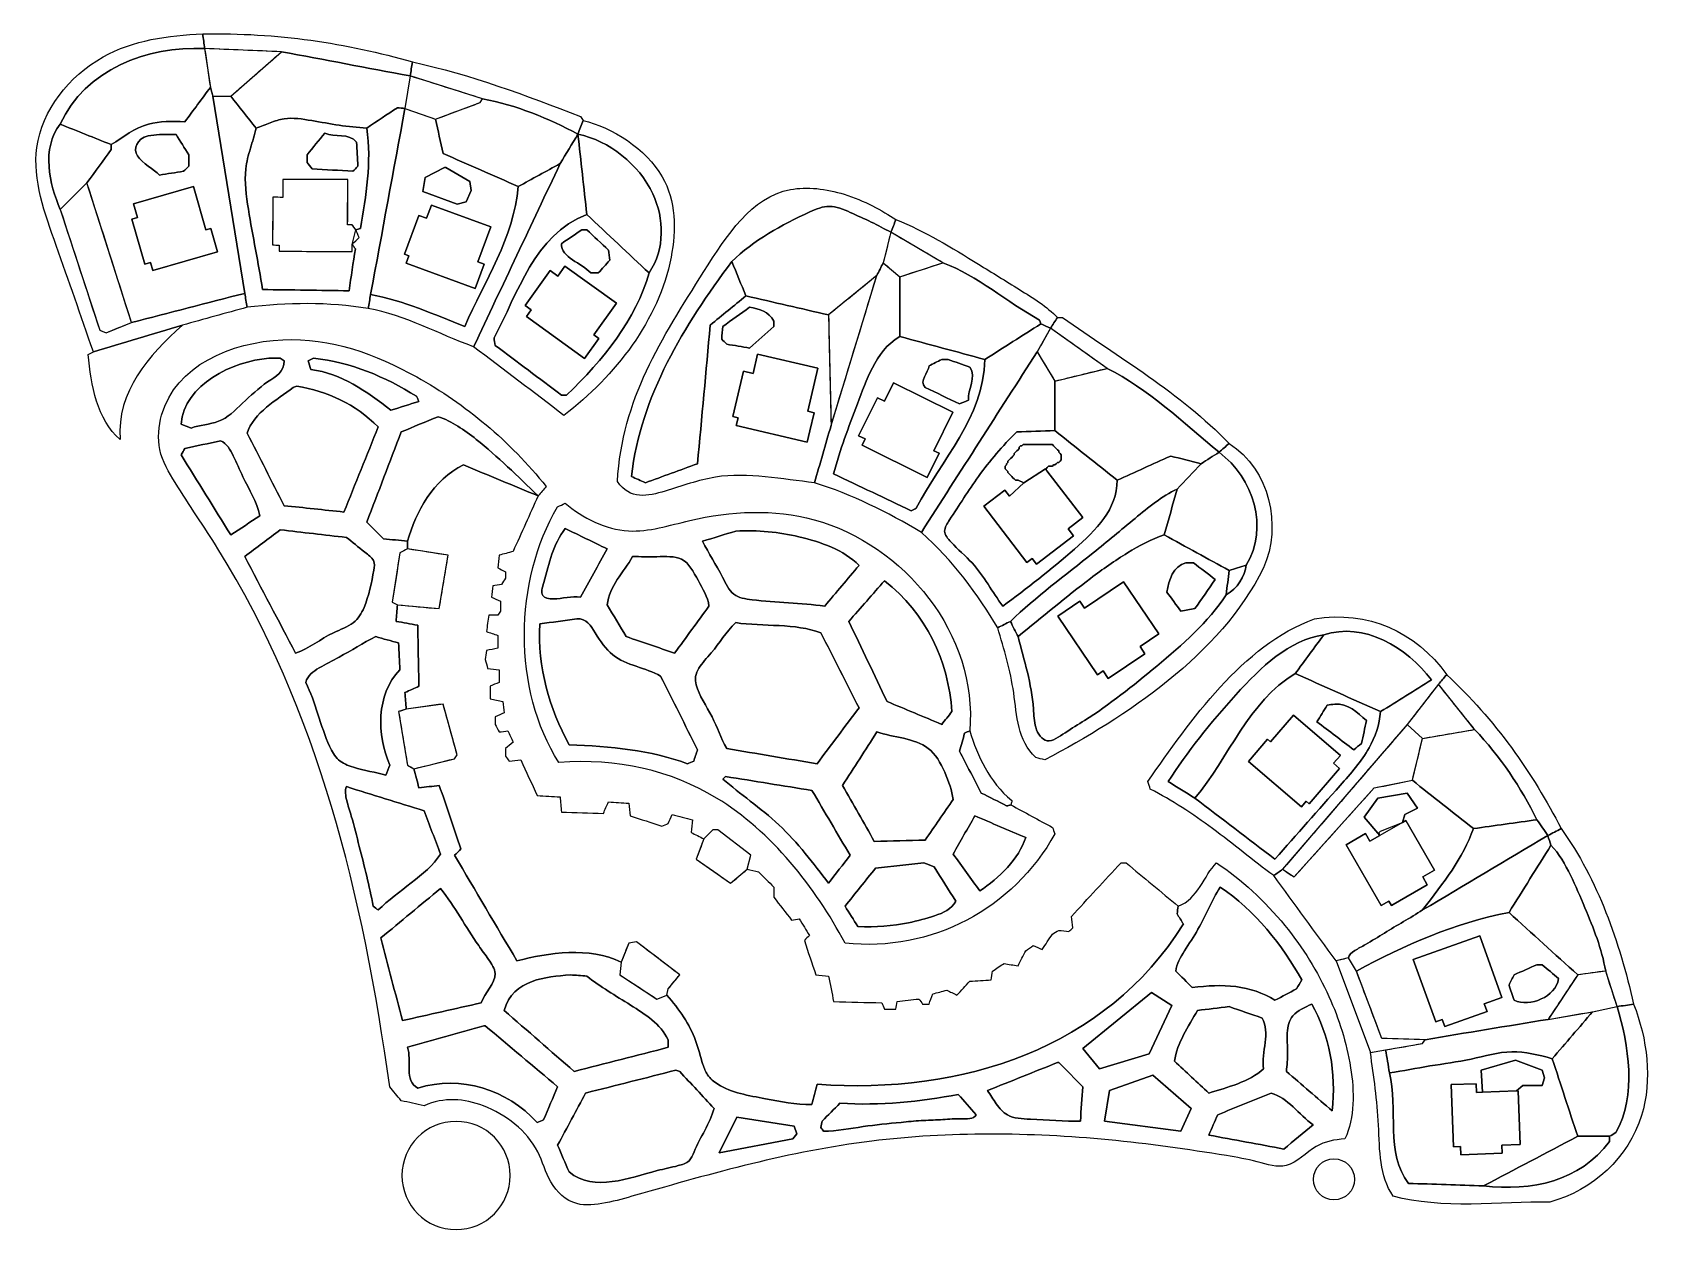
# Model space of a CAD drawing. Header units: millimetres. Extents: x -97856 to 276358, y -12500 to 264120.
import ezdxf

# ---------------------------------------------------------------- set-up
doc = ezdxf.new("R2010")
doc.units = ezdxf.units.MM
for name, color, linetype in [('01_MAIN_BUILDING', 7, 'Continuous'), ('02_CHALETS', 7, 'Continuous'), ('03_DESIGN_REGIONS', 7, 'Continuous'), ('REGION_HOLES', 7, 'Continuous')]:
    doc.layers.add(name, color=color, linetype=linetype)

msp = doc.modelspace()

# ---------------------------------------------------------------- linework, layer by layer
at = {"layer": '01_MAIN_BUILDING'}
msp.add_open_spline([(57232, 77798), (56253, 78288), (55274, 78777), (54295, 79267), (54393, 80246), (54490, 81226), (54588, 82205), (53022, 82597), (51455, 82988), (49888, 83380), (49594, 82694), (49300, 82009), (49007, 81324), (48517, 81128), (48027, 80932), (47538, 80736), (45090, 81519), (42642, 82303), (40193, 83086), (40095, 84065), (39998, 85045), (39900, 86024), (38333, 86122), (36766, 86220), (35199, 86318), (34807, 85436), (34416, 84555), (34024, 83674), (30793, 83772), (27561, 83870), (24329, 83967), (24232, 85143), (24134, 86318), (24036, 87493), (22273, 87591), (20510, 87689), (18748, 87787), (17475, 90528), (16202, 93270), (14929, 96012), (14047, 95914), (13166, 95816), (12285, 95719), (11991, 96110), (11697, 96502), (11403, 96894), (11403, 97481), (11403, 98069), (11403, 98656), (11991, 99146), (12578, 99636), (13166, 100125), (12774, 101007), (12383, 101888), (11991, 102769), (11305, 102671), (10620, 102573), (9934, 102475), (9641, 103063), (9347, 103651), (9053, 104238), (9053, 104826), (9053, 105413), (9053, 106001), (9739, 106295), (10424, 106588), (11109, 106882), (11012, 107763), (10914, 108645), (10816, 109526), (9836, 109722), (8857, 109918), (7878, 110114), (7878, 111093), (7878, 112072), (7878, 113051), (8563, 113345), (9249, 113639), (9934, 113933), (9934, 114912), (9934, 115891), (9934, 116870), (9053, 116968), (8172, 117066), (7290, 117164), (7095, 117850), (6899, 118535), (6703, 119221), (6801, 119906), (6899, 120592), (6997, 121277), (7878, 121473), (8759, 121669), (9641, 121865), (9641, 122844), (9641, 123823), (9641, 124802), (8759, 125096), (7878, 125390), (6997, 125684), (7192, 126957), (7388, 128230), (7584, 129503), (8270, 129503), (8955, 129503), (9641, 129503), (9836, 129797), (10032, 130090), (10228, 130384), (10228, 131168), (10228, 131951), (10228, 132734), (9543, 133028), (8857, 133322), (8172, 133616), (8270, 134497), (8368, 135378), (8466, 136260), (9151, 136358), (9836, 136456), (10522, 136553), (10816, 137043), (11109, 137533), (11403, 138022), (11403, 138512), (11403, 139002), (11403, 139491), (10816, 139785), (10228, 140079), (9641, 140373), (9739, 141352), (9836, 142331), (9934, 143310), (11012, 143604), (12089, 143898), (13166, 144192), (15092, 148468), (17018, 152744), (18944, 157020), (13199, 159403), (7454, 161786), (1709, 164168), (-5279, 160769), (-9321, 153381), (-11218, 146542), (-11218, 145954), (-11218, 145367), (-11218, 144779), (-8084, 144290), (-4950, 143800), (-1817, 143310), (-2502, 139197), (-3188, 135085), (-3873, 130972), (-7105, 131266), (-10336, 131559), (-13568, 131853), (-13666, 130580), (-13764, 129307), (-13862, 128034), (-12197, 127740), (-10532, 127446), (-8867, 127153), (-8769, 122452), (-8671, 117752), (-8574, 113051), (-9651, 112562), (-10728, 112072), (-11805, 111582), (-11707, 110309), (-11609, 109036), (-11511, 107763), (-8671, 108155), (-5832, 108547), (-2992, 108938), (-1915, 105021), (-837, 101104), (240, 97187), (44, 96894), (-152, 96600), (-348, 96306), (-3481, 95523), (-6615, 94739), (-9749, 93956), (-9357, 92487), (-8965, 91018), (-8574, 89549), (-7007, 89745), (-5440, 89941), (-3873, 90137), (-2208, 85241), (-544, 80344), (1121, 75448), (631, 74958), (142, 74469), (-348, 73979), (4451, 65851), (9249, 57723), (14047, 49596), (21236, 51444), (30862, 52942), (38137, 49302), (38724, 50771), (39312, 52240), (39900, 53709), (40487, 53806), (41075, 53904), (41662, 54002), (44992, 51456), (48321, 48910), (51651, 46364), (50769, 45287), (49888, 44210), (49007, 43133), (48909, 42643), (48811, 42153), (48713, 41664), (51505, 38360), (53937, 35029), (55335, 31166), (55982, 29376), (56408, 27472), (57008, 25662), (57291, 24811), (57611, 23981), (58085, 23273), (58688, 22373), (59537, 21671), (60466, 21085), (63589, 19115), (67614, 18457), (71443, 17746), (74969, 17092), (78329, 16393), (82203, 16399), (82595, 17966), (82987, 19533), (83379, 21099), (116919, 18632), (150040, 29332), (167986, 58115), (167497, 58899), (167007, 59682), (166517, 60465), (166615, 61053), (166713, 61640), (166811, 62228), (162796, 65557), (158781, 68887), (154766, 72216), (154375, 72216), (153983, 72216), (153591, 72216), (149772, 68104), (145953, 63991), (142134, 59878), (142232, 58996), (142330, 58115), (142428, 57234), (142134, 56940), (141840, 56646), (141546, 56353), (140763, 56450), (139979, 56548), (139196, 56646), (138706, 56353), (138217, 56059), (137727, 55765), (136944, 54590), (136160, 53415), (135377, 52240), (134691, 52533), (134006, 52827), (133321, 53121), (132733, 52729), (132145, 52338), (131558, 51946), (130970, 50771), (130383, 49596), (129795, 48421), (128718, 48616), (127641, 48812), (126564, 49008), (125682, 48421), (124801, 47833), (123920, 47245), (123822, 46560), (123724, 45874), (123626, 45189), (121961, 45091), (120296, 44993), (118632, 44895), (117652, 43818), (116673, 42741), (115694, 41664), (114911, 42055), (114127, 42447), (113344, 42839), (112267, 42545), (111189, 42251), (110112, 41957), (109818, 41174), (109525, 40391), (109231, 39607), (108741, 39607), (108252, 39607), (107762, 39607), (107468, 39999), (107174, 40391), (106881, 40782), (105216, 40586), (103551, 40391), (101886, 40195), (101789, 39607), (101691, 39020), (101593, 38432), (100711, 38432), (99830, 38432), (98949, 38432), (98753, 38922), (98557, 39411), (98361, 39901), (94640, 39999), (90919, 40097), (87198, 40195), (86806, 42153), (86414, 44112), (86023, 46070), (85043, 46168), (84064, 46266), (83085, 46364), (82203, 49008), (81322, 51652), (80441, 54296), (80832, 54688), (81224, 55079), (81616, 55471), (80832, 56744), (80049, 58017), (79266, 59290), (78678, 59192), (78091, 59094), (77503, 58996), (76132, 60759), (74761, 62522), (73390, 64284), (73390, 65068), (73390, 65851), (73390, 66635), (72215, 67810), (71040, 68985), (69865, 70160), (68983, 70356), (68102, 70552), (67221, 70748), (65948, 69670), (64675, 68593), (63402, 67516), (60758, 69377), (58114, 71237), (55470, 73098), (56057, 74665), (56645, 76231), (57232, 77798)], degree=3, knots=[0, 0, 0, 0, 1, 1, 1, 2, 2, 2, 3, 3, 3, 4, 4, 4, 5, 5, 5, 6, 6, 6, 7, 7, 7, 8, 8, 8, 9, 9, 9, 10, 10, 10, 11, 11, 11, 12, 12, 12, 13, 13, 13, 14, 14, 14, 15, 15, 15, 16, 16, 16, 17, 17, 17, 18, 18, 18, 19, 19, 19, 20, 20, 20, 21, 21, 21, 22, 22, 22, 23, 23, 23, 24, 24, 24, 25, 25, 25, 26, 26, 26, 27, 27, 27, 28, 28, 28, 29, 29, 29, 30, 30, 30, 31, 31, 31, 32, 32, 32, 33, 33, 33, 34, 34, 34, 35, 35, 35, 36, 36, 36, 37, 37, 37, 38, 38, 38, 39, 39, 39, 40, 40, 40, 41, 41, 41, 42, 42, 42, 43, 43, 43, 44, 44, 44, 45, 45, 45, 46, 46, 46, 47, 47, 47, 48, 48, 48, 49, 49, 49, 50, 50, 50, 51, 51, 51, 52, 52, 52, 53, 53, 53, 54, 54, 54, 55, 55, 55, 56, 56, 56, 57, 57, 57, 58, 58, 58, 59, 59, 59, 60, 60, 60, 61, 61, 61, 62, 62, 62, 63, 63, 63, 64, 64, 64, 65, 65, 65, 66, 66, 66, 67, 67, 67, 68, 68, 68, 69, 69, 69, 70, 70, 70, 71, 71, 71, 72, 72, 72, 73, 73, 73, 74, 74, 74, 75, 75, 75, 76, 76, 76, 77, 77, 77, 78, 78, 78, 79, 79, 79, 80, 80, 80, 81, 81, 81, 82, 82, 82, 83, 83, 83, 84, 84, 84, 85, 85, 85, 86, 86, 86, 87, 87, 87, 88, 88, 88, 89, 89, 89, 90, 90, 90, 91, 91, 91, 92, 92, 92, 93, 93, 93, 94, 94, 94, 95, 95, 95, 96, 96, 96, 97, 97, 97, 98, 98, 98, 99, 99, 99, 100, 100, 100, 101, 101, 101, 102, 102, 102, 103, 103, 103, 104, 104, 104, 105, 105, 105, 106, 106, 106, 107, 107, 107, 108, 108, 108, 109, 109, 109, 110, 110, 110, 111, 111, 111, 112, 112, 112, 113, 113, 113, 114, 114, 114, 115, 115, 115, 116, 116, 116, 117, 117, 117, 118, 118, 118, 119, 119, 119, 120, 120, 120, 121, 121, 121, 121], dxfattribs=at)
at = {"layer": '02_CHALETS'}
for points in [[(-60650, 228490), (-74506, 224525), (-73591, 221327), (-74854, 220966), (-71877, 210561), (-70599, 210927), (-70077, 209101), (-55074, 213393), (-56630, 218830), (-57791, 218497)], [(-24003, 215140), (-23185, 218518), (-23985, 219687), (-25042, 219691), (-25001, 230092), (-39998, 230150), (-40014, 226007), (-42335, 226016), (-42378, 214998), (-40888, 214992), (-40893, 213556), (-24009, 213490)], [(-5708, 224211), (-6831, 221158), (-8590, 221805), (-11882, 212858), (-10910, 212501), (-11528, 210823), (4432, 204951), (6510, 210599), (5048, 211137), (8003, 219167)], [(25144, 210141), (23476, 207828), (21750, 209073), (15935, 201006), (17353, 199984), (16246, 198449), (29669, 188771), (33005, 193399), (31803, 194266), (37056, 201553)], [(81068, 169460), (81687, 172084), (82672, 176256), (81210, 176601), (83546, 186501), (69636, 189784), (68588, 185342), (66378, 185864), (63904, 175381), (65144, 175088), (64726, 173317)], [(101014, 183117), (98937, 178912), (97318, 179712), (92975, 170918), (94484, 170172), (93768, 168722), (108811, 161292), (111569, 166875), (110365, 167469), (114745, 176335)], [(136458, 162852), (136258, 162993), (136258, 163114), (136106, 163314), (131107, 160057), (127810, 156991), (126777, 158346), (121932, 154654), (131836, 141659), (133047, 142582), (134053, 141263), (142597, 147774), (141346, 149415), (144732, 151996)], [(154182, 137157), (145174, 131071), (144073, 132701), (138983, 129263), (148143, 115704), (149449, 116587), (150630, 114840), (159096, 120560), (157980, 122212), (162305, 125134)], [(193396, 106376), (188137, 100231), (187419, 100845), (182999, 95681), (195240, 85205), (196345, 86496), (197062, 85882), (204058, 94057), (202682, 95235), (204260, 97079)], [(218559, 81542), (213348, 78547), (211082, 77244), (210066, 79013), (205562, 76424), (213653, 62348), (215467, 63391), (216037, 62401), (216407, 62613), (224303, 67152), (223257, 68972), (225988, 70542), (219391, 82020)], [(236417, 55390), (221083, 49874), (226255, 35494), (227781, 36042), (228374, 34395), (238122, 37901), (237479, 39687), (241540, 41148)], [(244959, 19536), (237039, 19230), (235708, 19179), (235630, 21216), (229852, 20993), (230405, 6641), (232017, 6703), (232093, 4757), (241639, 5125), (241567, 6983), (245787, 7146), (245309, 19549)]]:
    msp.add_lwpolyline(points, close=True, dxfattribs=at)
at = {"layer": '03_DESIGN_REGIONS'}
for points in [[(-58075, 260380), (-56753, 251420), (-56165, 249364), (-52052, 249364), (-40301, 259646)], [(6115, 248776), (-10630, 254064), (-11805, 246573), (-4754, 244076), (5528, 247895)], [(-7105, 230562), (-7692, 227330), (240, 224393), (2296, 224980), (3471, 227624), (3178, 229681), (-2404, 232912), (-2698, 232912)], [(-85249, 229387), (-91419, 223218), (-82311, 195309), (-80843, 194721), (-74967, 197071)], [(112462, 210879), (100418, 217930), (98655, 210879), (102474, 207647)], [(97186, 207941), (86023, 198834), (86610, 173276)], [(150360, 186495), (137287, 195749), (134202, 190315), (138315, 183558)], [(136258, 163287), (136552, 163581), (136846, 163875), (137140, 163875), (137433, 163875), (137727, 163875), (138021, 164168), (138315, 164168), (138608, 164462), (138902, 164756), (139196, 164756), (139490, 165050), (139784, 165344), (139784, 165637), (139784, 165931), (139784, 166225), (139784, 166519), (139490, 166812), (139196, 167106), (139196, 167400), (138902, 167694), (138608, 167988), (138315, 168281), (138021, 168575), (137727, 168869), (137433, 168869), (137140, 168869), (136846, 168869), (136552, 168869), (136258, 168869), (135965, 168869), (135671, 168869), (135377, 168869), (135083, 168869), (134789, 168869), (134496, 168869), (134202, 168869), (133908, 168869), (133614, 168869), (133321, 168869), (133027, 168869), (132733, 168869), (132439, 168869), (132145, 168869), (131852, 168869), (131558, 168869), (131264, 168869), (130970, 168869), (130677, 168575), (130383, 168575), (130089, 168281), (130089, 167988), (129795, 167694), (129501, 167400), (129208, 167106), (128914, 166812), (128914, 166519), (128620, 166225), (128326, 165931), (128033, 165637), (127739, 165344), (127445, 165050), (127445, 164756), (127151, 164462), (127151, 164168), (126857, 163875), (126857, 163581), (126857, 163287), (127151, 162993), (127445, 162700), (127445, 162406), (127739, 162112), (128033, 161818), (128326, 161524), (128620, 161231), (128914, 160937), (129208, 160643), (129501, 160643), (129795, 160643), (131107, 160057), (136106, 163314), (136258, 163114)], [(-11218, 144779), (-12980, 143898), (-14743, 132441), (-13568, 131853), (-3873, 130972), (-1817, 143310)], [(226888, 113492), (219691, 104238), (223216, 101007), (235261, 103063)], [(-11511, 107763), (-13274, 107176), (-11218, 94837), (-9749, 93956), (-348, 96306), (240, 97187), (-2992, 108938)], [(223216, 101007), (219691, 104238), (190901, 70748), (193545, 68985), (212053, 89549), (220866, 91312)], [(213348, 78547), (213228, 79267), (213522, 79561), (218559, 81542), (219103, 83380), (222041, 84849), (219691, 88374), (212934, 87199), (209702, 82792)], [(67221, 70748), (68102, 73979), (60464, 79855), (59289, 79855), (57232, 77798), (55470, 73098), (63402, 67516)], [(38137, 49302), (37843, 46364), (46363, 40782), (48713, 41664), (49007, 43133), (51651, 46364), (41662, 54002), (39900, 53709)], [(203239, 49596), (211171, 28444), (214697, 29031), (223216, 30500), (223804, 31381), (213815, 31675), (207940, 47245), (206128, 50281)], [(265520, 47245), (259057, 46364), (252227, 36082), (262509, 37845), (268164, 39020)], [(165342, 39313), (160642, 42251), (144778, 29325), (148597, 24625), (160054, 28150)], [(244959, 19536), (246424, 20806), (250831, 20806), (251419, 22568), (250831, 24331), (244662, 26681), (236730, 24331), (237039, 19230)], [(169749, 15518), (160936, 23156), (150947, 19630), (149772, 12580), (167399, 10230)], [(60758, 5235), (77797, 8467), (78678, 9642), (78091, 11405), (64871, 13461)]]:
    msp.add_lwpolyline(points, close=True, dxfattribs=at)
for centre, radius in [((0, 0), 12500), ((202766, -887), 4753)]:
    msp.add_circle(centre, radius, dxfattribs=at)
for points, knots in [([(-58075, 260380), (-58222, 261506), (-58369, 262633), (-58516, 263759), (-66462, 263432), (-74614, 262353), (-81549, 258451), (-89378, 254045), (-95654, 246042), (-96828, 237529), (-97856, 230077), (-94972, 222234), (-92351, 214882), (-89393, 206585), (-86770, 198913), (-83780, 190315), (-76926, 192371), (-70071, 194427), (-63216, 196484), (-58222, 197855), (-53228, 199226), (-48233, 200597), (-48429, 201674), (-48625, 202751), (-48821, 203828), (-57536, 201576), (-66252, 199324), (-74967, 197071), (-76926, 196288), (-78884, 195505), (-80843, 194721), (-81332, 194917), (-81822, 195113), (-82311, 195309), (-85347, 204612), (-88383, 213915), (-91419, 223218), (-93927, 229012), (-95841, 237336), (-91419, 242901), (-85597, 255570), (-71502, 261064), (-58075, 260380)], [0, 0, 0, 0, 1, 1, 1, 2, 2, 2, 3, 3, 3, 4, 4, 4, 5, 5, 5, 6, 6, 6, 7, 7, 7, 8, 8, 8, 9, 9, 9, 10, 10, 10, 11, 11, 11, 12, 12, 12, 13, 13, 13, 14, 14, 14, 14]), ([(-10042, 257296), (-25291, 261646), (-41316, 264120), (-58516, 263759), (-58369, 262633), (-58222, 261506), (-58075, 260380), (-52150, 260135), (-46226, 259891), (-40301, 259646), (-30411, 257785), (-20520, 255925), (-10630, 254064), (-10434, 255141), (-10238, 256218), (-10042, 257296)], [0, 0, 0, 0, 1, 1, 1, 2, 2, 2, 3, 3, 3, 4, 4, 4, 5, 5, 5, 5]), ([(-58075, 260380), (-71502, 261064), (-85597, 255570), (-91419, 242901), (-87501, 241334), (-83584, 239767), (-79667, 238200), (-76848, 239914), (-74209, 242063), (-71043, 242942), (-68460, 243659), (-65527, 243531), (-62628, 243488), (-60670, 246132), (-58711, 248776), (-56753, 251420), (-57194, 254407), (-57634, 257394), (-58075, 260380)], [0, 0, 0, 0, 1, 1, 1, 2, 2, 2, 3, 3, 3, 4, 4, 4, 5, 5, 5, 6, 6, 6, 6]), ([(-10630, 254064), (-20520, 255925), (-30411, 257785), (-40301, 259646), (-44218, 256218), (-48135, 252791), (-52052, 249364), (-50094, 246916), (-48135, 244467), (-46177, 242019), (-45051, 242359), (-43992, 242834), (-42935, 243246), (-41878, 243658), (-40824, 244006), (-39729, 244165), (-37682, 244464), (-35492, 244104), (-33311, 243728), (-29116, 243005), (-24951, 242222), (-20618, 242019), (-18268, 243586), (-15918, 245153), (-13568, 246720), (-12980, 246671), (-12393, 246622), (-11805, 246573), (-11413, 249070), (-11022, 251567), (-10630, 254064)], [0, 0, 0, 0, 1, 1, 1, 2, 2, 2, 3, 3, 3, 4, 4, 4, 5, 5, 5, 6, 6, 6, 7, 7, 7, 8, 8, 8, 9, 9, 9, 10, 10, 10, 10]), ([(29324, 243782), (29128, 244076), (28932, 244369), (28736, 244663), (16104, 249585), (3419, 254377), (-10042, 257296), (-10238, 256218), (-10434, 255141), (-10630, 254064), (-5048, 252301), (534, 250539), (6115, 248776), (13971, 247358), (21332, 244206), (28149, 240624), (28540, 241677), (28932, 242729), (29324, 243782)], [0, 0, 0, 0, 1, 1, 1, 2, 2, 2, 3, 3, 3, 4, 4, 4, 5, 5, 5, 6, 6, 6, 6]), ([(-56165, 249364), (-56361, 250049), (-56557, 250735), (-56753, 251420), (-58711, 248776), (-60670, 246132), (-62628, 243488), (-65527, 243531), (-68460, 243659), (-71043, 242942), (-74209, 242063), (-76848, 239914), (-79667, 238200), (-79667, 237808), (-79667, 237417), (-79667, 237025), (-81528, 234479), (-83389, 231933), (-85249, 229387), (-81822, 218615), (-78394, 207843), (-74967, 197071), (-66252, 199324), (-57536, 201576), (-48821, 203828), (-51269, 219007), (-53717, 234185), (-56165, 249364)], [0, 0, 0, 0, 1, 1, 1, 2, 2, 2, 3, 3, 3, 4, 4, 4, 5, 5, 5, 6, 6, 6, 7, 7, 7, 8, 8, 8, 9, 9, 9, 9]), ([(-56165, 249364), (-53717, 234185), (-51269, 219007), (-48821, 203828), (-48625, 202751), (-48429, 201674), (-48233, 200597), (-39144, 201734), (-29262, 201824), (-20325, 200303), (-20129, 201380), (-19933, 202457), (-19737, 203535), (-17093, 217881), (-14449, 232227), (-11805, 246573), (-12393, 246622), (-12980, 246671), (-13568, 246720), (-15918, 245153), (-18268, 243586), (-20618, 242019), (-19498, 233949), (-20757, 226448), (-22087, 218811), (-22453, 218713), (-22819, 218616), (-23185, 218518), (-22917, 217930), (-22649, 217342), (-22381, 216754), (-22922, 216216), (-23462, 215678), (-24003, 215140), (-23756, 214797), (-23509, 214454), (-23262, 214110), (-23752, 210879), (-24242, 207647), (-24731, 204416), (-31390, 204514), (-38049, 204612), (-44708, 204710), (-45696, 210884), (-46945, 217006), (-47963, 223246), (-48476, 226393), (-48931, 229570), (-48575, 232600), (-48386, 234207), (-47970, 235773), (-47496, 237343), (-47033, 238877), (-46514, 240416), (-46177, 242019), (-48135, 244467), (-50094, 246916), (-52052, 249364), (-53423, 249364), (-54794, 249364), (-56165, 249364)], [0, 0, 0, 0, 1, 1, 1, 2, 2, 2, 3, 3, 3, 4, 4, 4, 5, 5, 5, 6, 6, 6, 7, 7, 7, 8, 8, 8, 9, 9, 9, 10, 10, 10, 11, 11, 11, 12, 12, 12, 13, 13, 13, 14, 14, 14, 15, 15, 15, 16, 16, 16, 17, 17, 17, 18, 18, 18, 19, 19, 19, 20, 20, 20, 20]), ([(6115, 248776), (5919, 248482), (5724, 248189), (5528, 247895), (2100, 246622), (-1327, 245349), (-4754, 244076), (-4167, 241432), (-3579, 238788), (-2992, 236144), (2786, 233598), (8563, 231052), (14341, 228506), (17573, 230268), (20804, 232031), (24036, 233794), (25407, 236070), (26778, 238347), (28149, 240624), (21332, 244206), (13971, 247358), (6115, 248776)], [0, 0, 0, 0, 1, 1, 1, 2, 2, 2, 3, 3, 3, 4, 4, 4, 5, 5, 5, 6, 6, 6, 7, 7, 7, 7]), ([(-20618, 242019), (-24951, 242222), (-29116, 243005), (-33311, 243728), (-35492, 244104), (-37682, 244464), (-39729, 244165), (-40824, 244006), (-41878, 243658), (-42935, 243246), (-43992, 242834), (-45051, 242359), (-46177, 242019), (-46514, 240416), (-47033, 238877), (-47496, 237343), (-47970, 235773), (-48386, 234207), (-48575, 232600), (-48931, 229570), (-48476, 226393), (-47963, 223246), (-46945, 217006), (-45696, 210884), (-44708, 204710), (-38049, 204612), (-31390, 204514), (-24731, 204416), (-24242, 207647), (-23752, 210879), (-23262, 214110), (-23509, 214454), (-23756, 214797), (-24003, 215140), (-24005, 214590), (-24007, 214040), (-24009, 213490), (-29637, 213512), (-35265, 213534), (-40893, 213556), (-40892, 214034), (-40890, 214513), (-40888, 214992), (-41385, 214994), (-41882, 214996), (-42378, 214998), (-42364, 218671), (-42350, 222344), (-42335, 226016), (-41562, 226013), (-40788, 226010), (-40014, 226007), (-40009, 227388), (-40003, 228769), (-39998, 230150), (-34999, 230131), (-30000, 230111), (-25001, 230092), (-25015, 226625), (-25028, 223158), (-25042, 219691), (-24689, 219690), (-24337, 219688), (-23985, 219687), (-23718, 219297), (-23452, 218908), (-23185, 218518), (-22819, 218616), (-22453, 218713), (-22087, 218811), (-20757, 226448), (-19498, 233949), (-20618, 242019)], [0, 0, 0, 0, 1, 1, 1, 2, 2, 2, 3, 3, 3, 4, 4, 4, 5, 5, 5, 6, 6, 6, 7, 7, 7, 8, 8, 8, 9, 9, 9, 10, 10, 10, 11, 11, 11, 12, 12, 12, 13, 13, 13, 14, 14, 14, 15, 15, 15, 16, 16, 16, 17, 17, 17, 18, 18, 18, 19, 19, 19, 20, 20, 20, 21, 21, 21, 22, 22, 22, 23, 23, 23, 24, 24, 24, 24]), ([(-4754, 244076), (-7105, 244908), (-9455, 245740), (-11805, 246573), (-14449, 232227), (-17093, 217881), (-19737, 203535), (-12028, 202203), (-5132, 198909), (2002, 196190), (6654, 206739), (13259, 216478), (14341, 228506), (8563, 231052), (2786, 233598), (-2992, 236144), (-3579, 238788), (-4167, 241432), (-4754, 244076)], [0, 0, 0, 0, 1, 1, 1, 2, 2, 2, 3, 3, 3, 4, 4, 4, 5, 5, 5, 6, 6, 6, 6]), ([(29324, 243782), (28932, 242729), (28540, 241677), (28149, 240624), (26778, 238347), (25407, 236070), (24036, 233794), (17377, 219692), (10718, 205591), (4059, 191490), (11012, 186202), (17964, 180914), (24917, 175626), (36839, 184867), (46810, 197542), (49647, 212164), (50879, 218512), (50766, 225227), (47593, 230780), (43888, 237263), (36010, 242162), (29324, 243782)], [0, 0, 0, 0, 1, 1, 1, 2, 2, 2, 3, 3, 3, 4, 4, 4, 5, 5, 5, 6, 6, 6, 7, 7, 7, 7]), ([(-79667, 238200), (-83584, 239767), (-87501, 241334), (-91419, 242901), (-95841, 237336), (-93927, 229012), (-91419, 223218), (-89362, 225274), (-87306, 227330), (-85249, 229387), (-83389, 231933), (-81528, 234479), (-79667, 237025), (-79667, 237417), (-79667, 237808), (-79667, 238200)], [0, 0, 0, 0, 1, 1, 1, 2, 2, 2, 3, 3, 3, 4, 4, 4, 5, 5, 5, 5]), ([(-68504, 231150), (-66643, 231443), (-64783, 231737), (-62922, 232031), (-62530, 232423), (-62139, 232814), (-61747, 233206), (-61747, 234087), (-61747, 234969), (-61747, 235850), (-62726, 237417), (-63706, 238984), (-64685, 240550), (-65958, 240550), (-67231, 240550), (-68504, 240550), (-69385, 240452), (-70267, 240355), (-71148, 240257), (-73870, 239411), (-74607, 237314), (-73574, 235590), (-72530, 233849), (-69678, 232489), (-68504, 231150)], [0, 0, 0, 0, 1, 1, 1, 2, 2, 2, 3, 3, 3, 4, 4, 4, 5, 5, 5, 6, 6, 6, 7, 7, 7, 8, 8, 8, 8]), ([(-34426, 235850), (-34426, 235262), (-34426, 234675), (-34426, 234087), (-34034, 233598), (-33642, 233108), (-33251, 232618), (-30117, 232423), (-26984, 232227), (-23850, 232031), (-23458, 232423), (-23067, 232814), (-22675, 233206), (-22773, 235067), (-22871, 236927), (-22969, 238788), (-24818, 240918), (-27992, 239852), (-30313, 240844), (-31684, 239179), (-33055, 237515), (-34426, 235850)], [0, 0, 0, 0, 1, 1, 1, 2, 2, 2, 3, 3, 3, 4, 4, 4, 5, 5, 5, 6, 6, 6, 7, 7, 7, 7]), ([(44600, 208529), (48246, 214228), (48138, 221044), (45439, 226822), (42242, 233664), (35409, 239049), (28149, 240624), (28834, 234430), (29519, 228236), (30205, 222042), (35003, 217538), (39802, 213033), (44600, 208529)], [0, 0, 0, 0, 1, 1, 1, 2, 2, 2, 3, 3, 3, 4, 4, 4, 4]), ([(4059, 191490), (10718, 205591), (17377, 219692), (24036, 233794), (20804, 232031), (17573, 230268), (14341, 228506), (13259, 216478), (6654, 206739), (2002, 196190), (-5132, 198909), (-12028, 202203), (-19737, 203535), (-19933, 202457), (-20129, 201380), (-20325, 200303), (-11619, 198759), (-4079, 194403), (4059, 191490)], [0, 0, 0, 0, 1, 1, 1, 2, 2, 2, 3, 3, 3, 4, 4, 4, 5, 5, 5, 6, 6, 6, 6]), ([(101593, 220867), (98438, 222956), (94249, 225293), (89616, 226721), (85504, 227989), (81042, 228540), (77203, 227809), (68149, 226084), (62563, 217221), (57253, 208858), (47345, 193256), (38395, 179395), (37256, 160349), (40218, 156039), (44234, 156911), (48305, 158133), (52104, 159274), (55952, 160720), (59930, 161355), (67429, 162551), (75394, 160869), (82791, 160056), (84064, 164462), (85337, 168869), (86610, 173276), (86414, 181795), (86218, 190315), (86023, 198834), (79657, 200303), (73292, 201772), (66927, 203241), (64185, 200988), (61443, 198736), (58701, 196484), (57722, 185810), (56743, 175136), (55764, 164462), (51749, 162993), (47734, 161524), (43719, 160056), (42642, 160545), (41564, 161035), (40487, 161524), (42698, 180311), (52655, 196331), (63695, 211173), (68690, 216018), (75176, 219712), (81691, 222633), (83194, 223307), (84699, 223940), (86247, 223926), (87830, 223911), (89457, 223218), (91045, 222519), (94363, 221057), (97508, 219564), (100418, 217930), (100809, 218909), (101201, 219888), (101593, 220867)], [0, 0, 0, 0, 1, 1, 1, 2, 2, 2, 3, 3, 3, 4, 4, 4, 5, 5, 5, 6, 6, 6, 7, 7, 7, 8, 8, 8, 9, 9, 9, 10, 10, 10, 11, 11, 11, 12, 12, 12, 13, 13, 13, 14, 14, 14, 15, 15, 15, 16, 16, 16, 17, 17, 17, 18, 18, 18, 19, 19, 19, 20, 20, 20, 20]), ([(44600, 208529), (39802, 213033), (35003, 217538), (30205, 222042), (17942, 217257), (14388, 203849), (8759, 193546), (8857, 192959), (8955, 192371), (9053, 191783), (14145, 187964), (19237, 184145), (24329, 180326), (24721, 180326), (25113, 180326), (25505, 180326), (34169, 188465), (41441, 197831), (44600, 208529)], [0, 0, 0, 0, 1, 1, 1, 2, 2, 2, 3, 3, 3, 4, 4, 4, 5, 5, 5, 6, 6, 6, 6]), ([(100418, 217930), (97508, 219564), (94363, 221057), (91045, 222519), (89457, 223218), (87830, 223911), (86247, 223926), (84699, 223940), (83194, 223307), (81691, 222633), (75176, 219712), (68690, 216018), (63695, 211173), (64773, 208529), (65850, 205885), (66927, 203241), (73292, 201772), (79657, 200303), (86023, 198834), (89744, 201870), (93465, 204905), (97186, 207941), (97676, 208920), (98165, 209900), (98655, 210879), (99242, 213229), (99830, 215579), (100418, 217930)], [0, 0, 0, 0, 1, 1, 1, 2, 2, 2, 3, 3, 3, 4, 4, 4, 5, 5, 5, 6, 6, 6, 7, 7, 7, 8, 8, 8, 9, 9, 9, 9]), ([(138902, 198247), (136463, 200764), (133275, 202758), (130112, 204721), (126948, 206684), (123808, 208615), (120669, 210553), (114475, 214375), (108286, 218221), (101593, 220867), (101201, 219888), (100809, 218909), (100418, 217930), (104432, 215579), (108447, 213229), (112462, 210879), (120486, 207876), (127237, 201799), (134789, 197659), (134887, 197365), (134985, 197071), (135083, 196778), (135818, 196435), (136552, 196092), (137287, 195749), (137825, 196582), (138364, 197414), (138902, 198247)], [0, 0, 0, 0, 1, 1, 1, 2, 2, 2, 3, 3, 3, 4, 4, 4, 5, 5, 5, 6, 6, 6, 7, 7, 7, 8, 8, 8, 9, 9, 9, 9]), ([(24329, 215286), (24110, 212093), (29132, 210836), (31086, 208529), (31674, 208529), (32261, 208529), (32849, 208529), (33730, 209508), (34612, 210487), (35493, 211466), (35395, 212250), (35297, 213033), (35199, 213817), (33534, 215384), (31870, 216950), (30205, 218517), (29813, 218517), (29422, 218517), (29030, 218517), (27463, 217440), (25896, 216363), (24329, 215286)], [0, 0, 0, 0, 1, 1, 1, 2, 2, 2, 3, 3, 3, 4, 4, 4, 5, 5, 5, 6, 6, 6, 7, 7, 7, 7]), ([(63695, 211173), (52655, 196331), (42698, 180311), (40487, 161524), (41564, 161035), (42642, 160545), (43719, 160056), (47734, 161524), (51749, 162993), (55764, 164462), (56743, 175136), (57722, 185810), (58701, 196484), (61443, 198736), (64185, 200988), (66927, 203241), (65850, 205885), (64773, 208529), (63695, 211173)], [0, 0, 0, 0, 1, 1, 1, 2, 2, 2, 3, 3, 3, 4, 4, 4, 5, 5, 5, 6, 6, 6, 6]), ([(102474, 207647), (101201, 208725), (99928, 209802), (98655, 210879), (98165, 209900), (97676, 208920), (97186, 207941), (93661, 196386), (90135, 184831), (86610, 173276), (85337, 168869), (84064, 164462), (82791, 160056), (91484, 157365), (99586, 153247), (107468, 148598), (116379, 162504), (125291, 176409), (134202, 190315), (135230, 192126), (136258, 193938), (137287, 195749), (136552, 196092), (135818, 196435), (135083, 196778), (130774, 194036), (126466, 191294), (122157, 188552), (121771, 175064), (112120, 165414), (106293, 154180), (105901, 153984), (105510, 153788), (105118, 153593), (99145, 156432), (93171, 159272), (87198, 162112), (88628, 167702), (90684, 172945), (92690, 178301), (93742, 181109), (94780, 183949), (96143, 186591), (97608, 189432), (99449, 192046), (102474, 193840), (102474, 198442), (102474, 203045), (102474, 207647)], [0, 0, 0, 0, 1, 1, 1, 2, 2, 2, 3, 3, 3, 4, 4, 4, 5, 5, 5, 6, 6, 6, 7, 7, 7, 8, 8, 8, 9, 9, 9, 10, 10, 10, 11, 11, 11, 12, 12, 12, 13, 13, 13, 14, 14, 14, 15, 15, 15, 16, 16, 16, 16]), ([(112462, 210879), (109133, 209802), (105803, 208725), (102474, 207647), (102474, 203045), (102474, 198442), (102474, 193840), (109035, 192077), (115596, 190315), (122157, 188552), (126466, 191294), (130774, 194036), (135083, 196778), (134985, 197071), (134887, 197365), (134789, 197659), (127237, 201799), (120486, 207876), (112462, 210879)], [0, 0, 0, 0, 1, 1, 1, 2, 2, 2, 3, 3, 3, 4, 4, 4, 5, 5, 5, 6, 6, 6, 6]), ([(73390, 197365), (72260, 199625), (69990, 200259), (67808, 200597), (65752, 199128), (63695, 197659), (61639, 196190), (61541, 195211), (61443, 194232), (61345, 193252), (61737, 192861), (62129, 192469), (62520, 192077), (64283, 191783), (66046, 191490), (67808, 191196), (69669, 192861), (71530, 194525), (73390, 196190), (73390, 196582), (73390, 196974), (73390, 197365)], [0, 0, 0, 0, 1, 1, 1, 2, 2, 2, 3, 3, 3, 4, 4, 4, 5, 5, 5, 6, 6, 6, 7, 7, 7, 7]), ([(-77611, 170044), (-78430, 181176), (-70986, 189444), (-63216, 196484), (-70071, 194427), (-76926, 192371), (-83780, 190315), (-84172, 190119), (-84564, 189923), (-84955, 189727), (-84261, 182535), (-82959, 174739), (-77611, 170044)], [0, 0, 0, 0, 1, 1, 1, 2, 2, 2, 3, 3, 3, 4, 4, 4, 4]), ([(178562, 169163), (167225, 180813), (153025, 189102), (140077, 198247), (139686, 198247), (139294, 198247), (138902, 198247), (138364, 197414), (137825, 196582), (137287, 195749), (141644, 192665), (146002, 189580), (150360, 186495), (159697, 181859), (167998, 173975), (176212, 167106), (176995, 167792), (177779, 168477), (178562, 169163)], [0, 0, 0, 0, 1, 1, 1, 2, 2, 2, 3, 3, 3, 4, 4, 4, 5, 5, 5, 6, 6, 6, 6]), ([(-11218, 144779), (-11218, 145367), (-11218, 145954), (-11218, 146542), (-13078, 146738), (-14939, 146934), (-16799, 147129), (-18072, 148402), (-19345, 149676), (-20618, 150949), (-17974, 157901), (-15330, 164854), (-12686, 171807), (-9847, 172982), (-7007, 174157), (-4167, 175332), (-938, 174268), (1902, 172272), (4658, 170072), (9582, 166140), (14235, 161555), (18944, 157020), (19564, 157738), (20184, 158456), (20804, 159174), (12368, 169773), (2196, 178202), (-9083, 184503), (-18592, 189815), (-28888, 193614), (-40045, 193105), (-51945, 192562), (-64825, 187118), (-68000, 175707), (-68712, 173147), (-68936, 170286), (-68416, 167732), (-67847, 164930), (-66383, 162496), (-64871, 160086), (-61646, 154942), (-58199, 149905), (-54998, 144765), (-31800, 107512), (-21527, 64828), (-15330, 20512), (-14449, 19435), (-13568, 18357), (-12686, 17280), (-10924, 16889), (-9161, 16497), (-7398, 16105), (-2791, 18189), (1854, 17778), (6296, 16079), (11478, 14096), (16381, 10359), (18853, 5495), (20001, 3235), (20625, 732), (21904, -1473), (23252, -3797), (25329, -5790), (27855, -6491), (29916, -7062), (32277, -6774), (34504, -6338), (36924, -5865), (39186, -5217), (41448, -4569), (59215, 519), (76997, 5591), (95997, 7941), (113798, 10144), (132669, 9958), (150686, 8238), (159949, 7354), (168986, 6064), (177917, 4586), (180294, 4192), (182663, 3786), (185057, 3167), (187360, 2573), (189685, 1782), (191761, 2301), (194213, 2913), (196315, 5353), (198686, 6721), (200693, 7879), (202893, 8270), (205296, 8467), (207628, 13445), (207481, 19369), (206603, 24907), (205676, 30754), (203933, 36171), (201608, 41324), (198991, 47125), (195636, 52592), (191389, 57787), (186878, 63304), (181361, 68515), (175624, 72216), (172741, 69338), (171318, 63866), (166811, 62228), (166713, 61640), (166615, 61053), (166517, 60465), (167007, 59682), (167497, 58899), (167986, 58115), (150040, 29332), (116919, 18632), (83379, 21099), (82987, 19533), (82595, 17966), (82203, 16399), (78329, 16393), (74969, 17092), (71443, 17746), (67614, 18457), (63589, 19115), (60466, 21085), (59537, 21671), (58688, 22373), (58085, 23273), (57611, 23981), (57291, 24811), (57008, 25662), (56408, 27472), (55982, 29376), (55335, 31166), (53937, 35029), (51505, 38360), (48713, 41664), (47929, 41370), (47146, 41076), (46363, 40782), (43523, 42643), (40683, 44504), (37843, 46364), (37941, 47343), (38039, 48323), (38137, 49302), (30862, 52942), (21236, 51444), (14047, 49596), (9249, 57723), (4451, 65851), (-348, 73979), (142, 74469), (631, 74958), (1121, 75448), (-544, 80344), (-2208, 85241), (-3873, 90137), (-5440, 89941), (-7007, 89745), (-8574, 89549), (-8965, 91018), (-9357, 92487), (-9749, 93956), (-10238, 94250), (-10728, 94543), (-11218, 94837), (-11903, 98950), (-12588, 103063), (-13274, 107176), (-12686, 107372), (-12099, 107568), (-11511, 107763), (-11609, 109036), (-11707, 110309), (-11805, 111582), (-10728, 112072), (-9651, 112562), (-8574, 113051), (-8671, 117752), (-8769, 122452), (-8867, 127153), (-10532, 127446), (-12197, 127740), (-13862, 128034), (-13764, 129307), (-13666, 130580), (-13568, 131853), (-13959, 132049), (-14351, 132245), (-14743, 132441), (-14155, 136260), (-13568, 140079), (-12980, 143898), (-12393, 144192), (-11805, 144485), (-11218, 144779)], [0, 0, 0, 0, 1, 1, 1, 2, 2, 2, 3, 3, 3, 4, 4, 4, 5, 5, 5, 6, 6, 6, 7, 7, 7, 8, 8, 8, 9, 9, 9, 10, 10, 10, 11, 11, 11, 12, 12, 12, 13, 13, 13, 14, 14, 14, 15, 15, 15, 16, 16, 16, 17, 17, 17, 18, 18, 18, 19, 19, 19, 20, 20, 20, 21, 21, 21, 22, 22, 22, 23, 23, 23, 24, 24, 24, 25, 25, 25, 26, 26, 26, 27, 27, 27, 28, 28, 28, 29, 29, 29, 30, 30, 30, 31, 31, 31, 32, 32, 32, 33, 33, 33, 34, 34, 34, 35, 35, 35, 36, 36, 36, 37, 37, 37, 38, 38, 38, 39, 39, 39, 40, 40, 40, 41, 41, 41, 42, 42, 42, 43, 43, 43, 44, 44, 44, 45, 45, 45, 46, 46, 46, 47, 47, 47, 48, 48, 48, 49, 49, 49, 50, 50, 50, 51, 51, 51, 52, 52, 52, 53, 53, 53, 54, 54, 54, 55, 55, 55, 56, 56, 56, 57, 57, 57, 58, 58, 58, 59, 59, 59, 60, 60, 60, 61, 61, 61, 62, 62, 62, 63, 63, 63, 64, 64, 64, 65, 65, 65, 65]), ([(122157, 188552), (115596, 190315), (109035, 192077), (102474, 193840), (99449, 192046), (97608, 189432), (96143, 186591), (94780, 183949), (93742, 181109), (92690, 178301), (90684, 172945), (88628, 167702), (87198, 162112), (93171, 159272), (99145, 156432), (105118, 153593), (105510, 153788), (105901, 153984), (106293, 154180), (112120, 165414), (121771, 175064), (122157, 188552)], [0, 0, 0, 0, 1, 1, 1, 2, 2, 2, 3, 3, 3, 4, 4, 4, 5, 5, 5, 6, 6, 6, 7, 7, 7, 7]), ([(-39714, 188258), (-40008, 188454), (-40301, 188650), (-40595, 188846), (-41476, 188846), (-42358, 188846), (-43239, 188846), (-51646, 188092), (-62766, 182884), (-63510, 173569), (-62726, 173276), (-61943, 172982), (-61160, 172688), (-59211, 173467), (-56860, 173497), (-54884, 174257), (-52749, 175079), (-51052, 176753), (-49309, 178429), (-47480, 180188), (-45600, 181951), (-43524, 183370), (-41641, 184656), (-39597, 185661), (-39714, 188258)], [0, 0, 0, 0, 1, 1, 1, 2, 2, 2, 3, 3, 3, 4, 4, 4, 5, 5, 5, 6, 6, 6, 7, 7, 7, 8, 8, 8, 8]), ([(-34132, 188258), (-33936, 187573), (-33740, 186887), (-33545, 186202), (-26434, 185340), (-20696, 181166), (-15037, 176801), (-12882, 177486), (-10728, 178172), (-8574, 178857), (-8769, 179249), (-8965, 179641), (-9161, 180032), (-16428, 184575), (-24190, 187923), (-32957, 188846), (-33349, 188650), (-33740, 188454), (-34132, 188258)], [0, 0, 0, 0, 1, 1, 1, 2, 2, 2, 3, 3, 3, 4, 4, 4, 5, 5, 5, 6, 6, 6, 6]), ([(109231, 187083), (109152, 185422), (106820, 183631), (108350, 182089), (110994, 180816), (113637, 179543), (116281, 178270), (116967, 178564), (117652, 178857), (118338, 179151), (118124, 181706), (120311, 184423), (118632, 186789), (116967, 187377), (115302, 187964), (113637, 188552), (113148, 188552), (112658, 188552), (112169, 188552), (111189, 188062), (110210, 187573), (109231, 187083)], [0, 0, 0, 0, 1, 1, 1, 2, 2, 2, 3, 3, 3, 4, 4, 4, 5, 5, 5, 6, 6, 6, 7, 7, 7, 7]), ([(138315, 183558), (136944, 185810), (135573, 188062), (134202, 190315), (125291, 176409), (116379, 162504), (107468, 148598), (114738, 142149), (120588, 134133), (125095, 126565), (126074, 127055), (127053, 127544), (128033, 128034), (133976, 133726), (140683, 138671), (147155, 143871), (150406, 146484), (153598, 149161), (156815, 151831), (159911, 154402), (163030, 156966), (166517, 158587), (168378, 160545), (170238, 162504), (172099, 164462), (169749, 165050), (167399, 165637), (165048, 166225), (160936, 164364), (156823, 162504), (152710, 160643), (152695, 153897), (147835, 149125), (142830, 144731), (137389, 139956), (131777, 135628), (126270, 131559), (123811, 134852), (122036, 138412), (119184, 141523), (117678, 143166), (115870, 144684), (114350, 146306), (113570, 147137), (112866, 147995), (112847, 148891), (112829, 149725), (113404, 150592), (113971, 151458), (116200, 154864), (118302, 158262), (120669, 161540), (123247, 165112), (126140, 168542), (129501, 171807), (132439, 171905), (135377, 172003), (138315, 172100), (138315, 175920), (138315, 179739), (138315, 183558)], [0, 0, 0, 0, 1, 1, 1, 2, 2, 2, 3, 3, 3, 4, 4, 4, 5, 5, 5, 6, 6, 6, 7, 7, 7, 8, 8, 8, 9, 9, 9, 10, 10, 10, 11, 11, 11, 12, 12, 12, 13, 13, 13, 14, 14, 14, 15, 15, 15, 16, 16, 16, 17, 17, 17, 18, 18, 18, 19, 19, 19, 20, 20, 20, 20]), ([(150360, 186495), (146345, 185516), (142330, 184537), (138315, 183558), (138315, 179739), (138315, 175920), (138315, 172100), (143113, 168281), (147911, 164462), (152710, 160643), (156823, 162504), (160936, 164364), (165048, 166225), (167399, 165637), (169749, 165050), (172099, 164462), (173470, 165344), (174841, 166225), (176212, 167106), (167998, 173975), (159697, 181859), (150360, 186495)], [0, 0, 0, 0, 1, 1, 1, 2, 2, 2, 3, 3, 3, 4, 4, 4, 5, 5, 5, 6, 6, 6, 7, 7, 7, 7]), ([(-37657, 182089), (-41242, 179225), (-46847, 176268), (-48233, 171513), (-45394, 165931), (-42554, 160349), (-39714, 154768), (-35111, 154278), (-30509, 153788), (-25906, 153299), (-23262, 159860), (-20618, 166421), (-17974, 172982), (-23366, 178229), (-29679, 181252), (-36776, 182383), (-37070, 182285), (-37364, 182187), (-37657, 182089)], [0, 0, 0, 0, 1, 1, 1, 2, 2, 2, 3, 3, 3, 4, 4, 4, 5, 5, 5, 6, 6, 6, 6]), ([(-11218, 146542), (-9321, 153381), (-5279, 160769), (1709, 164168), (7454, 161786), (13199, 159403), (18944, 157020), (14235, 161555), (9582, 166140), (4658, 170072), (1902, 172272), (-938, 174268), (-4167, 175332), (-7007, 174157), (-9847, 172982), (-12686, 171807), (-15330, 164854), (-17974, 157901), (-20618, 150949), (-19345, 149676), (-18072, 148402), (-16799, 147129), (-14939, 146934), (-13078, 146738), (-11218, 146542)], [0, 0, 0, 0, 1, 1, 1, 2, 2, 2, 3, 3, 3, 4, 4, 4, 5, 5, 5, 6, 6, 6, 7, 7, 7, 8, 8, 8, 8]), ([(-62628, 167988), (-62922, 167498), (-63216, 167008), (-63510, 166519), (-59691, 160349), (-55872, 154180), (-52052, 148011), (-49800, 149480), (-47548, 150949), (-45296, 152417), (-46041, 155722), (-47783, 158472), (-49232, 161458), (-50001, 163044), (-50687, 164695), (-51457, 166273), (-52171, 167735), (-52957, 169133), (-54403, 169750), (-57145, 169163), (-59886, 168575), (-62628, 167988)], [0, 0, 0, 0, 1, 1, 1, 2, 2, 2, 3, 3, 3, 4, 4, 4, 5, 5, 5, 6, 6, 6, 7, 7, 7, 7]), ([(152710, 160643), (147911, 164462), (143113, 168281), (138315, 172100), (135377, 172003), (132439, 171905), (129501, 171807), (126140, 168542), (123247, 165112), (120669, 161540), (118302, 158262), (116200, 154864), (113971, 151458), (113404, 150592), (112829, 149725), (112847, 148891), (112866, 147995), (113570, 147137), (114350, 146306), (115870, 144684), (117678, 143166), (119184, 141523), (122036, 138412), (123811, 134852), (126270, 131559), (131777, 135628), (137389, 139956), (142830, 144731), (147835, 149125), (152695, 153897), (152710, 160643)], [0, 0, 0, 0, 1, 1, 1, 2, 2, 2, 3, 3, 3, 4, 4, 4, 5, 5, 5, 6, 6, 6, 7, 7, 7, 8, 8, 8, 9, 9, 9, 10, 10, 10, 10]), ([(178562, 169163), (177779, 168477), (176995, 167792), (176212, 167106), (184164, 161200), (187802, 149662), (182479, 141058), (182183, 138531), (180425, 135453), (177877, 134203), (173726, 127818), (167719, 122617), (161817, 117698), (156308, 113107), (150892, 108763), (145136, 105128), (143696, 104218), (142233, 103352), (140687, 102316), (139257, 101358), (137755, 100254), (136515, 100439), (135304, 100620), (134342, 102028), (133879, 103568), (133474, 104919), (133453, 106371), (133355, 107787), (132945, 113705), (131185, 118985), (129795, 124509), (129208, 125684), (128620, 126859), (128033, 128034), (127053, 127544), (126074, 127055), (125095, 126565), (126581, 121659), (128031, 116738), (128792, 111532), (129576, 106173), (129629, 100511), (133908, 96600), (134594, 96404), (135279, 96208), (135965, 96012), (154722, 105982), (176432, 120178), (186494, 140373), (190737, 150279), (188042, 162991), (178562, 169163)], [0, 0, 0, 0, 1, 1, 1, 2, 2, 2, 3, 3, 3, 4, 4, 4, 5, 5, 5, 6, 6, 6, 7, 7, 7, 8, 8, 8, 9, 9, 9, 10, 10, 10, 11, 11, 11, 12, 12, 12, 13, 13, 13, 14, 14, 14, 15, 15, 15, 16, 16, 16, 17, 17, 17, 17]), ([(176212, 167106), (174841, 166225), (173470, 165344), (172099, 164462), (170238, 162504), (168378, 160545), (166517, 158587), (165538, 155061), (164559, 151536), (163580, 148011), (168574, 145269), (173568, 142527), (178562, 139785), (179868, 140209), (181173, 140634), (182479, 141058), (187802, 149662), (184164, 161200), (176212, 167106)], [0, 0, 0, 0, 1, 1, 1, 2, 2, 2, 3, 3, 3, 4, 4, 4, 5, 5, 5, 6, 6, 6, 6]), ([(166517, 158587), (163030, 156966), (159911, 154402), (156815, 151831), (153598, 149161), (150406, 146484), (147155, 143871), (140683, 138671), (133976, 133726), (128033, 128034), (128620, 126859), (129208, 125684), (129795, 124509), (135367, 129038), (140883, 133701), (146560, 137975), (149343, 140071), (152165, 142073), (155076, 143860), (157792, 145528), (160586, 147010), (163580, 148011), (164559, 151536), (165538, 155061), (166517, 158587)], [0, 0, 0, 0, 1, 1, 1, 2, 2, 2, 3, 3, 3, 4, 4, 4, 5, 5, 5, 6, 6, 6, 7, 7, 7, 8, 8, 8, 8]), ([(118632, 102769), (120606, 124957), (103516, 145840), (82671, 151520), (73447, 154033), (63488, 153570), (53975, 151343), (49200, 150225), (44538, 148664), (39807, 148947), (34552, 149262), (29212, 151855), (25211, 155355), (24623, 155061), (24036, 154768), (23448, 154474), (13333, 137581), (13020, 112143), (23742, 95425), (37163, 96497), (49572, 93654), (60173, 87202), (72840, 79493), (82927, 66631), (89842, 53709), (109796, 51503), (128733, 61642), (138315, 78973), (138119, 79463), (137923, 79953), (137727, 80442), (134528, 82172), (131329, 83902), (128130, 85632), (127902, 85567), (127673, 85502), (127445, 85436), (127347, 85436), (127249, 85436), (127151, 85436), (125193, 86416), (123234, 87395), (121276, 88374), (119611, 91606), (117946, 94837), (116281, 98069), (116673, 99440), (117065, 100811), (117457, 102182), (117848, 102377), (118240, 102573), (118632, 102769)], [0, 0, 0, 0, 1, 1, 1, 2, 2, 2, 3, 3, 3, 4, 4, 4, 5, 5, 5, 6, 6, 6, 7, 7, 7, 8, 8, 8, 9, 9, 9, 10, 10, 10, 11, 11, 11, 12, 12, 12, 13, 13, 13, 14, 14, 14, 15, 15, 15, 16, 16, 16, 17, 17, 17, 17]), ([(-25319, 147423), (-30411, 148011), (-35503, 148598), (-40595, 149186), (-43337, 147129), (-46079, 145073), (-48821, 143017), (-44904, 135574), (-40987, 128132), (-37070, 120690), (-33770, 121822), (-31413, 123917), (-28300, 125411), (-26743, 126158), (-24998, 126755), (-23745, 127733), (-22588, 128636), (-21850, 129863), (-21257, 131241), (-20122, 133877), (-19515, 137066), (-19004, 139849), (-18857, 140645), (-18719, 141408), (-19069, 142091), (-19428, 142793), (-20303, 143412), (-21090, 144017), (-22665, 145228), (-23892, 146385), (-25319, 147423)], [0, 0, 0, 0, 1, 1, 1, 2, 2, 2, 3, 3, 3, 4, 4, 4, 5, 5, 5, 6, 6, 6, 7, 7, 7, 8, 8, 8, 9, 9, 9, 10, 10, 10, 10]), ([(34905, 144779), (31674, 146346), (28442, 147913), (25211, 149480), (22360, 145688), (21523, 141657), (20245, 137043), (20078, 136439), (19903, 135825), (19841, 135264), (19789, 134791), (19818, 134355), (20010, 134036), (20394, 133397), (21433, 133227), (22487, 133233), (24572, 133246), (26720, 133949), (28736, 133616), (30793, 137337), (32849, 141058), (34905, 144779)], [0, 0, 0, 0, 1, 1, 1, 2, 2, 2, 3, 3, 3, 4, 4, 4, 5, 5, 5, 6, 6, 6, 7, 7, 7, 7]), ([(56939, 146542), (58366, 143685), (60036, 141169), (61529, 138242), (62276, 136779), (62979, 135213), (64145, 134320), (65266, 133460), (66816, 133222), (68379, 133030), (73923, 132352), (79639, 132261), (85141, 131559), (87785, 134693), (90429, 137827), (93073, 140960), (91305, 142793), (89079, 144117), (86688, 145168), (84317, 146211), (81784, 146985), (79202, 147581), (74560, 148653), (69760, 149148), (64577, 148892), (62031, 148109), (59485, 147325), (56939, 146542)], [0, 0, 0, 0, 1, 1, 1, 2, 2, 2, 3, 3, 3, 4, 4, 4, 5, 5, 5, 6, 6, 6, 7, 7, 7, 8, 8, 8, 9, 9, 9, 9]), ([(178562, 139785), (173568, 142527), (168574, 145269), (163580, 148011), (160586, 147010), (157792, 145528), (155076, 143860), (152165, 142073), (149343, 140071), (146560, 137975), (140883, 133701), (135367, 129038), (129795, 124509), (131185, 118985), (132945, 113705), (133355, 107787), (133453, 106371), (133474, 104919), (133879, 103568), (134342, 102028), (135304, 100620), (136515, 100439), (137755, 100254), (139257, 101358), (140687, 102316), (142233, 103352), (143696, 104218), (145136, 105128), (150892, 108763), (156308, 113107), (161817, 117698), (167719, 122617), (173726, 127818), (177877, 134203), (178105, 136064), (178334, 137924), (178562, 139785)], [0, 0, 0, 0, 1, 1, 1, 2, 2, 2, 3, 3, 3, 4, 4, 4, 5, 5, 5, 6, 6, 6, 7, 7, 7, 8, 8, 8, 9, 9, 9, 10, 10, 10, 11, 11, 11, 12, 12, 12, 12]), ([(40781, 143017), (38667, 139360), (35345, 136203), (34905, 131853), (36374, 129405), (37843, 126957), (39312, 124509), (43033, 123236), (46754, 121963), (50476, 120690), (53120, 124313), (55764, 127936), (58408, 131559), (58143, 133730), (56974, 135568), (55900, 137519), (54834, 139456), (53862, 141504), (52080, 142381), (50536, 143141), (48385, 143022), (46339, 142983), (44435, 142947), (42622, 142981), (40781, 143017)], [0, 0, 0, 0, 1, 1, 1, 2, 2, 2, 3, 3, 3, 4, 4, 4, 5, 5, 5, 6, 6, 6, 7, 7, 7, 8, 8, 8, 8]), ([(170336, 141548), (169749, 141548), (169161, 141548), (168574, 141548), (165618, 140881), (164607, 137521), (164167, 134791), (165244, 133322), (166321, 131853), (167399, 130384), (168476, 130580), (169553, 130776), (170630, 130972), (172197, 133224), (173764, 135476), (175331, 137729), (173666, 139002), (172001, 140275), (170336, 141548)], [0, 0, 0, 0, 1, 1, 1, 2, 2, 2, 3, 3, 3, 4, 4, 4, 5, 5, 5, 6, 6, 6, 6]), ([(182479, 141058), (181173, 140634), (179868, 140209), (178562, 139785), (178334, 137924), (178105, 136064), (177877, 134203), (180425, 135453), (182183, 138531), (182479, 141058)], [0, 0, 0, 0, 1, 1, 1, 2, 2, 2, 3, 3, 3, 3]), ([(98949, 137435), (96207, 134301), (93465, 131168), (90723, 128034), (93661, 121865), (96598, 115695), (99536, 109526), (103747, 107763), (107958, 106001), (112169, 104238), (112952, 105217), (113735, 106197), (114519, 107176), (113696, 118993), (108623, 129849), (98949, 137435)], [0, 0, 0, 0, 1, 1, 1, 2, 2, 2, 3, 3, 3, 4, 4, 4, 5, 5, 5, 5]), ([(19335, 127446), (18771, 117433), (21603, 107853), (26092, 99538), (35653, 99163), (45014, 98308), (53413, 95131), (53903, 95327), (54393, 95523), (54882, 95719), (55176, 96600), (55470, 97481), (55764, 98363), (52924, 104042), (50084, 109722), (47244, 115402), (43861, 117309), (39277, 117865), (36193, 120301), (34536, 121609), (33311, 123459), (32149, 125363), (31115, 127056), (30130, 128792), (27855, 128622), (25015, 128230), (22175, 127838), (19335, 127446)], [0, 0, 0, 0, 1, 1, 1, 2, 2, 2, 3, 3, 3, 4, 4, 4, 5, 5, 5, 6, 6, 6, 7, 7, 7, 8, 8, 8, 9, 9, 9, 9]), ([(64577, 127740), (62223, 125522), (60930, 123086), (58942, 120727), (57960, 119564), (56809, 118419), (56069, 117206), (55689, 116584), (55417, 115944), (55323, 115289), (55233, 114654), (55309, 114005), (55467, 113358), (56071, 110881), (57865, 108436), (59114, 105995), (60362, 103553), (61066, 101116), (62520, 98656), (69473, 97481), (76426, 96306), (83379, 95131), (86610, 99440), (89842, 103748), (93073, 108057), (90135, 113835), (87198, 119612), (84260, 125390), (78309, 127645), (71056, 126759), (64577, 127740)], [0, 0, 0, 0, 1, 1, 1, 2, 2, 2, 3, 3, 3, 4, 4, 4, 5, 5, 5, 6, 6, 6, 7, 7, 7, 8, 8, 8, 9, 9, 9, 10, 10, 10, 10]), ([(198245, 128622), (181613, 122512), (169618, 105110), (159760, 91018), (159956, 90431), (160152, 89843), (160348, 89255), (165342, 86692), (170117, 83599), (174746, 80155), (179486, 76629), (184075, 72735), (188844, 69279), (189530, 69768), (190215, 70258), (190901, 70748), (200497, 81911), (210094, 93075), (219691, 104238), (222090, 107323), (224489, 110407), (226888, 113492), (227525, 114226), (228161, 114961), (228798, 115695), (221697, 125710), (210508, 130628), (198245, 128622)], [0, 0, 0, 0, 1, 1, 1, 2, 2, 2, 3, 3, 3, 4, 4, 4, 5, 5, 5, 6, 6, 6, 7, 7, 7, 8, 8, 8, 9, 9, 9, 9]), ([(225273, 114520), (219580, 122062), (209693, 127994), (200399, 124900), (198212, 121930), (196025, 118960), (193838, 115989), (200399, 113051), (206960, 110114), (213522, 107176), (217439, 109624), (221356, 112072), (225273, 114520)], [0, 0, 0, 0, 1, 1, 1, 2, 2, 2, 3, 3, 3, 4, 4, 4, 4]), ([(-18562, 124509), (-21519, 123051), (-24160, 121323), (-27034, 119754), (-28545, 118929), (-30119, 118147), (-31600, 117281), (-33016, 116453), (-34345, 115548), (-34720, 113933), (-32429, 109326), (-31362, 103887), (-29213, 99183), (-28675, 98005), (-28070, 96874), (-27160, 96062), (-26240, 95240), (-25009, 94745), (-23713, 94345), (-21244, 93584), (-18535, 93166), (-16212, 92487), (-15918, 93270), (-15624, 94054), (-15330, 94837), (-18287, 101960), (-18560, 110863), (-12980, 116870), (-13078, 118927), (-13176, 120983), (-13274, 123040), (-15037, 123529), (-16799, 124019), (-18562, 124509)], [0, 0, 0, 0, 1, 1, 1, 2, 2, 2, 3, 3, 3, 4, 4, 4, 5, 5, 5, 6, 6, 6, 7, 7, 7, 8, 8, 8, 9, 9, 9, 10, 10, 10, 11, 11, 11, 11]), ([(200399, 124900), (192357, 123733), (185959, 117525), (180095, 111071), (174188, 104571), (168823, 97820), (164461, 91018), (166517, 89745), (168574, 88472), (170630, 87199), (178590, 96537), (182939, 109515), (193838, 115989), (196025, 118960), (198212, 121930), (200399, 124900)], [0, 0, 0, 0, 1, 1, 1, 2, 2, 2, 3, 3, 3, 4, 4, 4, 5, 5, 5, 5]), ([(193838, 115989), (182939, 109515), (178590, 96537), (170630, 87199), (176799, 82499), (182969, 77798), (189138, 73098), (194140, 78774), (199164, 84442), (204190, 90108), (206663, 92897), (209138, 95685), (210872, 98780), (212311, 101349), (213240, 104128), (213522, 107176), (206960, 110114), (200399, 113051), (193838, 115989)], [0, 0, 0, 0, 1, 1, 1, 2, 2, 2, 3, 3, 3, 4, 4, 4, 5, 5, 5, 6, 6, 6, 6]), ([(255238, 80148), (248739, 92850), (239926, 105485), (228798, 115695), (228161, 114961), (227525, 114226), (226888, 113492), (229679, 110016), (232470, 106539), (235261, 103063), (241116, 96889), (246019, 89584), (249656, 82205), (250488, 80981), (251321, 79757), (252153, 78533), (253181, 79071), (254210, 79610), (255238, 80148)], [0, 0, 0, 0, 1, 1, 1, 2, 2, 2, 3, 3, 3, 4, 4, 4, 5, 5, 5, 6, 6, 6, 6]), ([(201183, 108645), (200399, 107372), (199616, 106099), (198833, 104826), (201673, 102671), (204512, 100517), (207352, 98363), (207940, 98852), (208527, 99342), (209115, 99831), (209507, 101594), (209898, 103357), (210290, 105119), (208074, 106954), (206021, 109179), (202946, 108938), (202358, 108841), (201770, 108743), (201183, 108645)], [0, 0, 0, 0, 1, 1, 1, 2, 2, 2, 3, 3, 3, 4, 4, 4, 5, 5, 5, 6, 6, 6, 6]), ([(97186, 102475), (94542, 98363), (91898, 94250), (89254, 90137), (91702, 85828), (94150, 81519), (96598, 77211), (100515, 77309), (104432, 77406), (108350, 77504), (110504, 80638), (112658, 83772), (114813, 86905), (114536, 88823), (113796, 91058), (112868, 93160), (111910, 95333), (110752, 97363), (109027, 98696), (105924, 101094), (100986, 101234), (97186, 102475)], [0, 0, 0, 0, 1, 1, 1, 2, 2, 2, 3, 3, 3, 4, 4, 4, 5, 5, 5, 6, 6, 6, 7, 7, 7, 7]), ([(118632, 102769), (118240, 102573), (117848, 102377), (117457, 102182), (117065, 100811), (116673, 99440), (116281, 98069), (117946, 94837), (119611, 91606), (121276, 88374), (123234, 87395), (125193, 86416), (127151, 85436), (127249, 85436), (127347, 85436), (127445, 85436), (127673, 85502), (127902, 85567), (128130, 85632), (128196, 85861), (128261, 86089), (128326, 86318), (128326, 86416), (128326, 86514), (128326, 86611), (123065, 91157), (120470, 96806), (118632, 102769)], [0, 0, 0, 0, 1, 1, 1, 2, 2, 2, 3, 3, 3, 4, 4, 4, 5, 5, 5, 6, 6, 6, 7, 7, 7, 8, 8, 8, 9, 9, 9, 9]), ([(235261, 103063), (231246, 102377), (227231, 101692), (223216, 101007), (222433, 97775), (221649, 94543), (220866, 91312), (225566, 87591), (230267, 83870), (234967, 80148), (239863, 80834), (244760, 81519), (249656, 82205), (246019, 89584), (241116, 96889), (235261, 103063)], [0, 0, 0, 0, 1, 1, 1, 2, 2, 2, 3, 3, 3, 4, 4, 4, 5, 5, 5, 5]), ([(-25319, 89843), (-25690, 88882), (-25527, 87787), (-25262, 86679), (-24976, 85482), (-24571, 84269), (-24207, 83060), (-23500, 80716), (-22943, 78387), (-22360, 76048), (-21224, 71494), (-19989, 66902), (-19149, 62228), (-18758, 61934), (-18366, 61640), (-17974, 61347), (-13455, 65927), (-7004, 69123), (-3579, 74273), (-4852, 77602), (-6125, 80932), (-7398, 84261), (-13372, 86122), (-19345, 87982), (-25319, 89843)], [0, 0, 0, 0, 1, 1, 1, 2, 2, 2, 3, 3, 3, 4, 4, 4, 5, 5, 5, 6, 6, 6, 7, 7, 7, 8, 8, 8, 8]), ([(61639, 91606), (65469, 88178), (70362, 84958), (74575, 81007), (78934, 76921), (82566, 72053), (86023, 67516), (87687, 69670), (89352, 71825), (91017, 73979), (88079, 78973), (85141, 83967), (82203, 88962), (75544, 90039), (68886, 91116), (62227, 92193), (62129, 92095), (62031, 91997), (61933, 91899), (61835, 91802), (61737, 91704), (61639, 91606)], [0, 0, 0, 0, 1, 1, 1, 2, 2, 2, 3, 3, 3, 4, 4, 4, 5, 5, 5, 6, 6, 6, 7, 7, 7, 7]), ([(220866, 91312), (217928, 90724), (214990, 90137), (212053, 89549), (205883, 82694), (199714, 75840), (193545, 68985), (192663, 69572), (191782, 70160), (190901, 70748), (190215, 70258), (189530, 69768), (188844, 69279), (193643, 62718), (198441, 56157), (203239, 49596), (204202, 49824), (205165, 50053), (206128, 50281), (206115, 51020), (206800, 51509), (207569, 51978), (208342, 52448), (209199, 52897), (210022, 53362), (211552, 54225), (212962, 55140), (214410, 56030), (217307, 57809), (220354, 59490), (223216, 61347), (228131, 67656), (232550, 73310), (234967, 80148), (230267, 83870), (225566, 87591), (220866, 91312)], [0, 0, 0, 0, 1, 1, 1, 2, 2, 2, 3, 3, 3, 4, 4, 4, 5, 5, 5, 6, 6, 6, 7, 7, 7, 8, 8, 8, 9, 9, 9, 10, 10, 10, 11, 11, 11, 12, 12, 12, 12]), ([(119807, 83086), (118142, 80148), (116477, 77211), (114813, 74273), (116869, 71433), (118925, 68593), (120982, 65753), (125324, 68724), (130035, 73161), (131558, 78092), (127641, 79757), (123724, 81421), (119807, 83086)], [0, 0, 0, 0, 1, 1, 1, 2, 2, 2, 3, 3, 3, 4, 4, 4, 4]), ([(252153, 78533), (251321, 79757), (250488, 80981), (249656, 82205), (244760, 81519), (239863, 80834), (234967, 80148), (232550, 73310), (228131, 67656), (223216, 61347), (232862, 67075), (242507, 72804), (252153, 78533)], [0, 0, 0, 0, 1, 1, 1, 2, 2, 2, 3, 3, 3, 4, 4, 4, 4]), ([(255238, 80148), (254210, 79610), (253181, 79071), (252153, 78533), (252398, 77798), (252643, 77064), (252888, 76329), (254749, 74363), (256149, 71916), (257405, 69365), (258604, 66928), (259672, 64396), (260720, 61881), (262699, 57130), (264604, 52444), (265520, 47245), (266401, 44504), (267283, 41762), (268164, 39020), (269437, 39216), (270710, 39411), (271983, 39607), (268647, 53998), (263833, 68223), (255238, 80148)], [0, 0, 0, 0, 1, 1, 1, 2, 2, 2, 3, 3, 3, 4, 4, 4, 5, 5, 5, 6, 6, 6, 7, 7, 7, 8, 8, 8, 8]), ([(252888, 76329), (252643, 77064), (252398, 77798), (252153, 78533), (242507, 72804), (232862, 67075), (223216, 61347), (220354, 59490), (217307, 57809), (214410, 56030), (212962, 55140), (211552, 54225), (210022, 53362), (209199, 52897), (208342, 52448), (207569, 51978), (206800, 51509), (206115, 51020), (206128, 50281), (206732, 49269), (207336, 48257), (207940, 47245), (219081, 53223), (230577, 58344), (243193, 60759), (246424, 65949), (249656, 71139), (252888, 76329)], [0, 0, 0, 0, 1, 1, 1, 2, 2, 2, 3, 3, 3, 4, 4, 4, 5, 5, 5, 6, 6, 6, 7, 7, 7, 8, 8, 8, 9, 9, 9, 9]), ([(252888, 76329), (249656, 71139), (246424, 65949), (243193, 60759), (248481, 55961), (253769, 51162), (259057, 46364), (261211, 46658), (263366, 46952), (265520, 47245), (264604, 52444), (262699, 57130), (260720, 61881), (259672, 64396), (258604, 66928), (257405, 69365), (256149, 71916), (254749, 74363), (252888, 76329)], [0, 0, 0, 0, 1, 1, 1, 2, 2, 2, 3, 3, 3, 4, 4, 4, 5, 5, 5, 6, 6, 6, 6]), ([(115400, 63403), (113735, 66047), (112071, 68691), (110406, 71335), (109623, 71629), (108839, 71923), (108056, 72216), (104335, 71825), (100613, 71433), (96892, 71041), (94542, 68104), (92192, 65166), (89842, 62228), (90821, 60661), (91800, 59094), (92779, 57528), (96951, 57300), (100785, 57635), (104518, 58397), (106553, 58812), (108559, 59354), (110511, 60018), (112535, 60705), (114502, 61524), (115400, 63403)], [0, 0, 0, 0, 1, 1, 1, 2, 2, 2, 3, 3, 3, 4, 4, 4, 5, 5, 5, 6, 6, 6, 7, 7, 7, 8, 8, 8, 8]), ([(-3579, 66341), (-8182, 62522), (-12784, 58703), (-17387, 54884), (-15722, 48518), (-14057, 42153), (-12393, 35788), (-6321, 37159), (-250, 38530), (5822, 39901), (6474, 42097), (9135, 44434), (9027, 46670), (8973, 47782), (8236, 48868), (7481, 49936), (6727, 51005), (5956, 52056), (5221, 53117), (2183, 57504), (-254, 62074), (-3579, 66341)], [0, 0, 0, 0, 1, 1, 1, 2, 2, 2, 3, 3, 3, 4, 4, 4, 5, 5, 5, 6, 6, 6, 7, 7, 7, 7]), ([(176506, 66635), (174459, 63494), (173198, 60111), (171357, 56890), (170395, 55208), (169274, 53569), (168254, 51929), (167303, 50398), (166440, 48865), (166223, 47245), (167497, 45972), (168770, 44699), (170043, 43426), (176994, 44331), (183540, 44053), (189138, 40489), (190803, 41370), (192468, 42251), (194132, 43133), (194524, 43818), (194916, 44504), (195307, 45189), (191022, 53029), (184440, 61420), (176506, 66635)], [0, 0, 0, 0, 1, 1, 1, 2, 2, 2, 3, 3, 3, 4, 4, 4, 5, 5, 5, 6, 6, 6, 7, 7, 7, 8, 8, 8, 8]), ([(259057, 46364), (253769, 51162), (248481, 55961), (243193, 60759), (230577, 58344), (219081, 53223), (207940, 47245), (209898, 42055), (211857, 36865), (213815, 31675), (217145, 31577), (220474, 31479), (223804, 31381), (233278, 32948), (242752, 34515), (252227, 36082), (254503, 39509), (256780, 42937), (259057, 46364)], [0, 0, 0, 0, 1, 1, 1, 2, 2, 2, 3, 3, 3, 4, 4, 4, 5, 5, 5, 6, 6, 6, 6]), ([(254650, 45483), (253377, 46560), (252104, 47637), (250831, 48714), (250439, 48714), (250048, 48714), (249656, 48714), (247893, 47931), (246131, 47148), (244368, 46364), (243976, 45581), (243585, 44797), (243193, 44014), (243585, 42839), (243976, 41664), (244368, 40489), (248066, 38869), (253962, 41228), (254650, 45483)], [0, 0, 0, 0, 1, 1, 1, 2, 2, 2, 3, 3, 3, 4, 4, 4, 5, 5, 5, 6, 6, 6, 6]), ([(11109, 38138), (16495, 33438), (21881, 28738), (27267, 24037), (34514, 25898), (41760, 27758), (49007, 29619), (49007, 30206), (49007, 30794), (49007, 31381), (47127, 35028), (43762, 37226), (40285, 39392), (36855, 41529), (33316, 43635), (30205, 46070), (28932, 46168), (27659, 46266), (26386, 46364), (23431, 46095), (20269, 45824), (17568, 44839), (14567, 43746), (12136, 41774), (11109, 38138)], [0, 0, 0, 0, 1, 1, 1, 2, 2, 2, 3, 3, 3, 4, 4, 4, 5, 5, 5, 6, 6, 6, 7, 7, 7, 8, 8, 8, 8]), ([(186200, 36376), (183654, 37257), (181108, 38138), (178562, 39020), (176114, 38726), (173666, 38432), (171218, 38138), (169131, 34356), (166576, 30767), (165930, 26387), (168574, 23939), (171218, 21491), (173862, 19043), (178233, 20401), (183091, 21614), (186494, 24625), (185953, 28600), (188128, 32994), (186200, 36376)], [0, 0, 0, 0, 1, 1, 1, 2, 2, 2, 3, 3, 3, 4, 4, 4, 5, 5, 5, 6, 6, 6, 6]), ([(197658, 39607), (196127, 38840), (194309, 38132), (193268, 36930), (192364, 35888), (192045, 34473), (191968, 32920), (191897, 31486), (192032, 29934), (192038, 28452), (192044, 26929), (191914, 25479), (191782, 24037), (195307, 21001), (198833, 17966), (202358, 14930), (203370, 23730), (201672, 32484), (197658, 39607)], [0, 0, 0, 0, 1, 1, 1, 2, 2, 2, 3, 3, 3, 4, 4, 4, 5, 5, 5, 6, 6, 6, 6]), ([(271983, 39607), (270710, 39411), (269437, 39216), (268164, 39020), (270801, 30188), (272739, 18379), (267870, 9936), (267381, 9642), (266891, 9348), (266401, 9054), (266401, 8663), (266401, 8271), (266401, 7879), (259564, -1432), (248394, -3614), (237317, -2403), (231540, -2207), (225762, -2011), (219985, -1815), (214574, 5071), (217650, 15473), (215578, 23743), (215284, 25506), (214990, 27269), (214697, 29031), (213522, 28835), (212346, 28640), (211171, 28444), (211983, 22914), (212722, 17355), (213035, 11619), (213351, 5819), (213230, -161), (216459, -4753), (227450, -7848), (241375, -6105), (252594, -6124), (262640, -3506), (270809, 4243), (273794, 13839), (276358, 22083), (275094, 31692), (271983, 39607)], [0, 0, 0, 0, 1, 1, 1, 2, 2, 2, 3, 3, 3, 4, 4, 4, 5, 5, 5, 6, 6, 6, 7, 7, 7, 8, 8, 8, 9, 9, 9, 10, 10, 10, 11, 11, 11, 12, 12, 12, 13, 13, 13, 14, 14, 14, 14]), ([(215578, 23743), (218757, 24155), (221825, 24785), (224935, 25307), (228082, 25834), (231273, 26250), (234416, 26913), (237597, 27584), (240730, 28508), (243827, 28584), (246925, 28660), (249988, 27889), (253181, 26975), (256290, 30598), (259400, 34221), (262509, 37845), (259081, 37257), (255654, 36669), (252227, 36082), (242752, 34515), (233278, 32948), (223804, 31381), (223608, 31088), (223412, 30794), (223216, 30500), (220376, 30011), (217536, 29521), (214697, 29031), (214990, 27269), (215284, 25506), (215578, 23743)], [0, 0, 0, 0, 1, 1, 1, 2, 2, 2, 3, 3, 3, 4, 4, 4, 5, 5, 5, 6, 6, 6, 7, 7, 7, 8, 8, 8, 9, 9, 9, 10, 10, 10, 10]), ([(266401, 9054), (266891, 9348), (267381, 9642), (267870, 9936), (272739, 18379), (270801, 30188), (268164, 39020), (266279, 38628), (264394, 38236), (262509, 37845), (259400, 34221), (256290, 30598), (253181, 26975), (255140, 21001), (257098, 15028), (259057, 9054), (261505, 9054), (263953, 9054), (266401, 9054)], [0, 0, 0, 0, 1, 1, 1, 2, 2, 2, 3, 3, 3, 4, 4, 4, 5, 5, 5, 6, 6, 6, 6]), ([(-11218, 29619), (-10167, 26636), (-12052, 21774), (-8867, 20218), (1213, 23258), (11624, 19945), (18748, 12286), (19237, 12482), (19727, 12678), (20217, 12874), (21294, 15420), (22371, 17966), (23448, 20512), (17866, 25212), (12285, 29913), (6703, 34613), (6605, 34613), (6507, 34613), (6409, 34613), (534, 32948), (-5342, 31284), (-11218, 29619)], [0, 0, 0, 0, 1, 1, 1, 2, 2, 2, 3, 3, 3, 4, 4, 4, 5, 5, 5, 6, 6, 6, 7, 7, 7, 7]), ([(259057, 9054), (257098, 15028), (255140, 21001), (253181, 26975), (249988, 27889), (246925, 28660), (243827, 28584), (240730, 28508), (237597, 27584), (234416, 26913), (231273, 26250), (228082, 25834), (224935, 25307), (221825, 24785), (218757, 24155), (215578, 23743), (217650, 15473), (214574, 5071), (219985, -1815), (225762, -2011), (231540, -2207), (237317, -2403), (244564, 1416), (251810, 5235), (259057, 9054)], [0, 0, 0, 0, 1, 1, 1, 2, 2, 2, 3, 3, 3, 4, 4, 4, 5, 5, 5, 6, 6, 6, 7, 7, 7, 8, 8, 8, 8]), ([(59583, 15518), (56939, 18357), (54295, 21197), (51651, 24037), (51357, 24135), (51063, 24233), (50769, 24331), (43817, 22568), (36864, 20806), (29911, 19043), (27757, 15028), (25602, 11013), (23448, 6998), (24329, 4942), (25211, 2885), (26092, 829), (32071, -3917), (39946, -522), (46472, 1132), (48073, 1538), (49593, 1839), (51279, 2277), (52205, 2518), (53180, 2800), (53806, 3391), (54370, 3924), (54649, 4709), (54971, 5479), (56386, 8863), (58625, 11963), (59583, 15518)], [0, 0, 0, 0, 1, 1, 1, 2, 2, 2, 3, 3, 3, 4, 4, 4, 5, 5, 5, 6, 6, 6, 7, 7, 7, 8, 8, 8, 9, 9, 9, 10, 10, 10, 10]), ([(144190, 12580), (144386, 15224), (144582, 17868), (144778, 20512), (142917, 22372), (141057, 24233), (139196, 26094), (139098, 26094), (139000, 26094), (138902, 26094), (133516, 23939), (128130, 21785), (122745, 19630), (123426, 18682), (124058, 17555), (124770, 16545), (125506, 15503), (126326, 14586), (127328, 14017), (128821, 13171), (130717, 13099), (132637, 13003), (136574, 12806), (140613, 12508), (144190, 12580)], [0, 0, 0, 0, 1, 1, 1, 2, 2, 2, 3, 3, 3, 4, 4, 4, 5, 5, 5, 6, 6, 6, 7, 7, 7, 8, 8, 8, 8]), ([(120101, 14049), (118730, 15615), (117359, 17182), (115988, 18749), (107350, 17058), (97855, 16101), (88666, 16693), (87296, 15322), (85925, 13951), (84554, 12580), (84456, 12090), (84358, 11601), (84260, 11111), (84456, 10817), (84652, 10523), (84847, 10230), (88031, 10265), (90985, 10853), (94002, 11290), (96888, 11708), (99832, 11988), (102769, 12282), (104313, 12436), (105854, 12594), (107424, 12688), (108898, 12776), (110398, 12807), (111865, 12894), (113332, 12982), (114766, 13125), (116313, 13113), (117115, 13107), (117948, 13058), (118656, 13157), (119312, 13248), (119860, 13465), (120101, 14049)], [0, 0, 0, 0, 1, 1, 1, 2, 2, 2, 3, 3, 3, 4, 4, 4, 5, 5, 5, 6, 6, 6, 7, 7, 7, 8, 8, 8, 9, 9, 9, 10, 10, 10, 11, 11, 11, 12, 12, 12, 12]), ([(197951, 11698), (194685, 14063), (192059, 17973), (188257, 19043), (184144, 17378), (180031, 15713), (175918, 14049), (175233, 12482), (174547, 10915), (173862, 9348), (179639, 8271), (185417, 7194), (191194, 6117), (193447, 7977), (195699, 9838), (197951, 11698)], [0, 0, 0, 0, 1, 1, 1, 2, 2, 2, 3, 3, 3, 4, 4, 4, 5, 5, 5, 5]), ([(266401, 9054), (263953, 9054), (261505, 9054), (259057, 9054), (251810, 5235), (244564, 1416), (237317, -2403), (248394, -3614), (259564, -1432), (266401, 7879), (266401, 8271), (266401, 8663), (266401, 9054)], [0, 0, 0, 0, 1, 1, 1, 2, 2, 2, 3, 3, 3, 4, 4, 4, 4])]:
    msp.add_open_spline(points, degree=3, knots=knots, dxfattribs=at)
at = {"layer": 'REGION_HOLES'}
for points in [[(-7105, 230562), (-2698, 232912), (-2404, 232912), (3178, 229681), (3471, 227624), (2296, 224980), (240, 224393), (-7692, 227330)], [(-60650, 228490), (-57791, 218497), (-56630, 218830), (-55074, 213393), (-70077, 209101), (-70599, 210927), (-71877, 210561), (-74854, 220966), (-73591, 221327), (-74506, 224525)], [(-5708, 224211), (8003, 219167), (5048, 211137), (6510, 210599), (4432, 204951), (-11528, 210823), (-10910, 212501), (-11882, 212858), (-8590, 221805), (-6831, 221158)], [(25144, 210141), (37056, 201553), (31803, 194266), (33005, 193399), (29669, 188771), (16246, 198449), (17353, 199984), (15935, 201006), (21750, 209073), (23476, 207828)], [(81068, 169460), (64726, 173317), (65144, 175088), (63904, 175381), (66378, 185864), (68588, 185342), (69636, 189784), (83546, 186501), (81210, 176601), (82672, 176256), (81687, 172084)], [(101014, 183117), (114745, 176335), (110365, 167469), (111569, 166875), (108811, 161292), (93768, 168722), (94484, 170172), (92975, 170918), (97318, 179712), (98937, 178912)], [(131107, 160057), (129795, 160643), (129501, 160643), (129208, 160643), (128914, 160937), (128620, 161231), (128326, 161524), (128033, 161818), (127739, 162112), (127445, 162406), (127445, 162700), (127151, 162993), (126857, 163287), (126857, 163581), (126857, 163875), (127151, 164168), (127151, 164462), (127445, 164756), (127445, 165050), (127739, 165344), (128033, 165637), (128326, 165931), (128620, 166225), (128914, 166519), (128914, 166812), (129208, 167106), (129501, 167400), (129795, 167694), (130089, 167988), (130089, 168281), (130383, 168575), (130677, 168575), (130970, 168869), (131264, 168869), (131558, 168869), (131852, 168869), (132145, 168869), (132439, 168869), (132733, 168869), (133027, 168869), (133321, 168869), (133614, 168869), (133908, 168869), (134202, 168869), (134496, 168869), (134789, 168869), (135083, 168869), (135377, 168869), (135671, 168869), (135965, 168869), (136258, 168869), (136552, 168869), (136846, 168869), (137140, 168869), (137433, 168869), (137727, 168869), (138021, 168575), (138315, 168281), (138608, 167988), (138902, 167694), (139196, 167400), (139196, 167106), (139490, 166812), (139784, 166519), (139784, 166225), (139784, 165931), (139784, 165637), (139784, 165344), (139490, 165050), (139196, 164756), (138902, 164756), (138608, 164462), (138315, 164168), (138021, 164168), (137727, 163875), (137433, 163875), (137140, 163875), (136846, 163875), (136552, 163581), (136258, 163287), (136258, 163114), (136458, 162852), (144732, 151996), (141346, 149415), (142597, 147774), (134053, 141263), (133047, 142582), (131836, 141659), (121932, 154654), (126777, 158346), (127810, 156991)], [(154182, 137157), (162305, 125134), (157980, 122212), (159096, 120560), (150630, 114840), (149449, 116587), (148143, 115704), (138983, 129263), (144073, 132701), (145174, 131071)], [(193396, 106376), (204260, 97079), (202682, 95235), (204058, 94057), (197062, 85882), (196345, 86496), (195240, 85205), (182999, 95681), (187419, 100845), (188137, 100231)], [(213348, 78547), (209702, 82792), (212934, 87199), (219691, 88374), (222041, 84849), (219103, 83380), (218559, 81542), (219391, 82020), (225988, 70542), (223257, 68972), (224303, 67152), (216407, 62613), (216037, 62401), (215467, 63391), (213653, 62348), (205562, 76424), (210066, 79013), (211082, 77244)], [(236417, 55390), (241540, 41148), (237479, 39687), (238122, 37901), (228374, 34395), (227781, 36042), (226255, 35494), (221083, 49874)], [(165342, 39313), (160054, 28150), (148597, 24625), (144778, 29325), (160642, 42251)], [(237039, 19230), (236730, 24331), (244662, 26681), (250831, 24331), (251419, 22568), (250831, 20806), (246424, 20806), (244959, 19536), (245309, 19549), (245787, 7146), (241567, 6983), (241639, 5125), (232093, 4757), (232017, 6703), (230405, 6641), (229852, 20993), (235630, 21216), (235708, 19179)], [(169749, 15518), (167399, 10230), (149772, 12580), (150947, 19630), (160936, 23156)], [(60758, 5235), (64871, 13461), (78091, 11405), (78678, 9642), (77797, 8467)]]:
    msp.add_lwpolyline(points, close=True, dxfattribs=at)
for points, knots in [([(-68504, 231150), (-69678, 232489), (-72530, 233849), (-73574, 235590), (-74607, 237314), (-73870, 239411), (-71148, 240257), (-70267, 240355), (-69385, 240452), (-68504, 240550), (-67231, 240550), (-65958, 240550), (-64685, 240550), (-63706, 238984), (-62726, 237417), (-61747, 235850), (-61747, 234969), (-61747, 234087), (-61747, 233206), (-62139, 232814), (-62530, 232423), (-62922, 232031), (-64783, 231737), (-66643, 231443), (-68504, 231150)], [0, 0, 0, 0, 1, 1, 1, 2, 2, 2, 3, 3, 3, 4, 4, 4, 5, 5, 5, 6, 6, 6, 7, 7, 7, 8, 8, 8, 8]), ([(-34426, 235850), (-33055, 237515), (-31684, 239179), (-30313, 240844), (-27992, 239852), (-24818, 240918), (-22969, 238788), (-22871, 236927), (-22773, 235067), (-22675, 233206), (-23067, 232814), (-23458, 232423), (-23850, 232031), (-26984, 232227), (-30117, 232423), (-33251, 232618), (-33642, 233108), (-34034, 233598), (-34426, 234087), (-34426, 234675), (-34426, 235262), (-34426, 235850)], [0, 0, 0, 0, 1, 1, 1, 2, 2, 2, 3, 3, 3, 4, 4, 4, 5, 5, 5, 6, 6, 6, 7, 7, 7, 7]), ([(28149, 240624), (35409, 239049), (42242, 233664), (45439, 226822), (48138, 221044), (48246, 214228), (44600, 208529), (41441, 197831), (34169, 188465), (25505, 180326), (25113, 180326), (24721, 180326), (24329, 180326), (19237, 184145), (14145, 187964), (9053, 191783), (8955, 192371), (8857, 192959), (8759, 193546), (14388, 203849), (17942, 217257), (30205, 222042), (29519, 228236), (28834, 234430), (28149, 240624)], [0, 0, 0, 0, 1, 1, 1, 2, 2, 2, 3, 3, 3, 4, 4, 4, 5, 5, 5, 6, 6, 6, 7, 7, 7, 8, 8, 8, 8]), ([(24329, 215286), (25896, 216363), (27463, 217440), (29030, 218517), (29422, 218517), (29813, 218517), (30205, 218517), (31870, 216950), (33534, 215384), (35199, 213817), (35297, 213033), (35395, 212250), (35493, 211466), (34612, 210487), (33730, 209508), (32849, 208529), (32261, 208529), (31674, 208529), (31086, 208529), (29132, 210836), (24110, 212093), (24329, 215286)], [0, 0, 0, 0, 1, 1, 1, 2, 2, 2, 3, 3, 3, 4, 4, 4, 5, 5, 5, 6, 6, 6, 7, 7, 7, 7]), ([(73390, 197365), (73390, 196974), (73390, 196582), (73390, 196190), (71530, 194525), (69669, 192861), (67808, 191196), (66046, 191490), (64283, 191783), (62520, 192077), (62129, 192469), (61737, 192861), (61345, 193252), (61443, 194232), (61541, 195211), (61639, 196190), (63695, 197659), (65752, 199128), (67808, 200597), (69990, 200259), (72260, 199625), (73390, 197365)], [0, 0, 0, 0, 1, 1, 1, 2, 2, 2, 3, 3, 3, 4, 4, 4, 5, 5, 5, 6, 6, 6, 7, 7, 7, 7]), ([(-39714, 188258), (-39597, 185661), (-41641, 184656), (-43524, 183370), (-45600, 181951), (-47480, 180188), (-49309, 178429), (-51052, 176753), (-52749, 175079), (-54884, 174257), (-56860, 173497), (-59211, 173467), (-61160, 172688), (-61943, 172982), (-62726, 173276), (-63510, 173569), (-62766, 182884), (-51646, 188092), (-43239, 188846), (-42358, 188846), (-41476, 188846), (-40595, 188846), (-40301, 188650), (-40008, 188454), (-39714, 188258)], [0, 0, 0, 0, 1, 1, 1, 2, 2, 2, 3, 3, 3, 4, 4, 4, 5, 5, 5, 6, 6, 6, 7, 7, 7, 8, 8, 8, 8]), ([(-34132, 188258), (-33740, 188454), (-33349, 188650), (-32957, 188846), (-24190, 187923), (-16428, 184575), (-9161, 180032), (-8965, 179641), (-8769, 179249), (-8574, 178857), (-10728, 178172), (-12882, 177486), (-15037, 176801), (-20696, 181166), (-26434, 185340), (-33545, 186202), (-33740, 186887), (-33936, 187573), (-34132, 188258)], [0, 0, 0, 0, 1, 1, 1, 2, 2, 2, 3, 3, 3, 4, 4, 4, 5, 5, 5, 6, 6, 6, 6]), ([(109231, 187083), (110210, 187573), (111189, 188062), (112169, 188552), (112658, 188552), (113148, 188552), (113637, 188552), (115302, 187964), (116967, 187377), (118632, 186789), (120311, 184423), (118124, 181706), (118338, 179151), (117652, 178857), (116967, 178564), (116281, 178270), (113637, 179543), (110994, 180816), (108350, 182089), (106820, 183631), (109152, 185422), (109231, 187083)], [0, 0, 0, 0, 1, 1, 1, 2, 2, 2, 3, 3, 3, 4, 4, 4, 5, 5, 5, 6, 6, 6, 7, 7, 7, 7]), ([(-37657, 182089), (-37364, 182187), (-37070, 182285), (-36776, 182383), (-29679, 181252), (-23366, 178229), (-17974, 172982), (-20618, 166421), (-23262, 159860), (-25906, 153299), (-30509, 153788), (-35111, 154278), (-39714, 154768), (-42554, 160349), (-45394, 165931), (-48233, 171513), (-46847, 176268), (-41242, 179225), (-37657, 182089)], [0, 0, 0, 0, 1, 1, 1, 2, 2, 2, 3, 3, 3, 4, 4, 4, 5, 5, 5, 6, 6, 6, 6]), ([(-62628, 167988), (-59886, 168575), (-57145, 169163), (-54403, 169750), (-52957, 169133), (-52171, 167735), (-51457, 166273), (-50687, 164695), (-50001, 163044), (-49232, 161458), (-47783, 158472), (-46041, 155722), (-45296, 152417), (-47548, 150949), (-49800, 149480), (-52052, 148011), (-55872, 154180), (-59691, 160349), (-63510, 166519), (-63216, 167008), (-62922, 167498), (-62628, 167988)], [0, 0, 0, 0, 1, 1, 1, 2, 2, 2, 3, 3, 3, 4, 4, 4, 5, 5, 5, 6, 6, 6, 7, 7, 7, 7]), ([(-25319, 147423), (-23892, 146385), (-22665, 145228), (-21090, 144017), (-20303, 143412), (-19428, 142793), (-19069, 142091), (-18719, 141408), (-18857, 140645), (-19004, 139849), (-19515, 137066), (-20122, 133877), (-21257, 131241), (-21850, 129863), (-22588, 128636), (-23745, 127733), (-24998, 126755), (-26743, 126158), (-28300, 125411), (-31413, 123917), (-33770, 121822), (-37070, 120690), (-40987, 128132), (-44904, 135574), (-48821, 143017), (-46079, 145073), (-43337, 147129), (-40595, 149186), (-35503, 148598), (-30411, 148011), (-25319, 147423)], [0, 0, 0, 0, 1, 1, 1, 2, 2, 2, 3, 3, 3, 4, 4, 4, 5, 5, 5, 6, 6, 6, 7, 7, 7, 8, 8, 8, 9, 9, 9, 10, 10, 10, 10]), ([(34905, 144779), (32849, 141058), (30793, 137337), (28736, 133616), (26720, 133949), (24572, 133246), (22487, 133233), (21433, 133227), (20394, 133397), (20010, 134036), (19818, 134355), (19789, 134791), (19841, 135264), (19903, 135825), (20078, 136439), (20245, 137043), (21523, 141657), (22360, 145688), (25211, 149480), (28442, 147913), (31674, 146346), (34905, 144779)], [0, 0, 0, 0, 1, 1, 1, 2, 2, 2, 3, 3, 3, 4, 4, 4, 5, 5, 5, 6, 6, 6, 7, 7, 7, 7]), ([(56939, 146542), (59485, 147325), (62031, 148109), (64577, 148892), (69760, 149148), (74560, 148653), (79202, 147581), (81784, 146985), (84317, 146211), (86688, 145168), (89079, 144117), (91305, 142793), (93073, 140960), (90429, 137827), (87785, 134693), (85141, 131559), (79639, 132261), (73923, 132352), (68379, 133030), (66816, 133222), (65266, 133460), (64145, 134320), (62979, 135213), (62276, 136779), (61529, 138242), (60036, 141169), (58366, 143685), (56939, 146542)], [0, 0, 0, 0, 1, 1, 1, 2, 2, 2, 3, 3, 3, 4, 4, 4, 5, 5, 5, 6, 6, 6, 7, 7, 7, 8, 8, 8, 9, 9, 9, 9]), ([(40781, 143017), (42622, 142981), (44435, 142947), (46339, 142983), (48385, 143022), (50536, 143141), (52080, 142381), (53862, 141504), (54834, 139456), (55900, 137519), (56974, 135568), (58143, 133730), (58408, 131559), (55764, 127936), (53120, 124313), (50476, 120690), (46754, 121963), (43033, 123236), (39312, 124509), (37843, 126957), (36374, 129405), (34905, 131853), (35345, 136203), (38667, 139360), (40781, 143017)], [0, 0, 0, 0, 1, 1, 1, 2, 2, 2, 3, 3, 3, 4, 4, 4, 5, 5, 5, 6, 6, 6, 7, 7, 7, 8, 8, 8, 8]), ([(170336, 141548), (172001, 140275), (173666, 139002), (175331, 137729), (173764, 135476), (172197, 133224), (170630, 130972), (169553, 130776), (168476, 130580), (167399, 130384), (166321, 131853), (165244, 133322), (164167, 134791), (164607, 137521), (165618, 140881), (168574, 141548), (169161, 141548), (169749, 141548), (170336, 141548)], [0, 0, 0, 0, 1, 1, 1, 2, 2, 2, 3, 3, 3, 4, 4, 4, 5, 5, 5, 6, 6, 6, 6]), ([(98949, 137435), (108623, 129849), (113696, 118993), (114519, 107176), (113735, 106197), (112952, 105217), (112169, 104238), (107958, 106001), (103747, 107763), (99536, 109526), (96598, 115695), (93661, 121865), (90723, 128034), (93465, 131168), (96207, 134301), (98949, 137435)], [0, 0, 0, 0, 1, 1, 1, 2, 2, 2, 3, 3, 3, 4, 4, 4, 5, 5, 5, 5]), ([(19335, 127446), (22175, 127838), (25015, 128230), (27855, 128622), (30130, 128792), (31115, 127056), (32149, 125363), (33311, 123459), (34536, 121609), (36193, 120301), (39277, 117865), (43861, 117309), (47244, 115402), (50084, 109722), (52924, 104042), (55764, 98363), (55470, 97481), (55176, 96600), (54882, 95719), (54393, 95523), (53903, 95327), (53413, 95131), (45014, 98308), (35653, 99163), (26092, 99538), (21603, 107853), (18771, 117433), (19335, 127446)], [0, 0, 0, 0, 1, 1, 1, 2, 2, 2, 3, 3, 3, 4, 4, 4, 5, 5, 5, 6, 6, 6, 7, 7, 7, 8, 8, 8, 9, 9, 9, 9]), ([(64577, 127740), (71056, 126759), (78309, 127645), (84260, 125390), (87198, 119612), (90135, 113835), (93073, 108057), (89842, 103748), (86610, 99440), (83379, 95131), (76426, 96306), (69473, 97481), (62520, 98656), (61066, 101116), (60362, 103553), (59114, 105995), (57865, 108436), (56071, 110881), (55467, 113358), (55309, 114005), (55233, 114654), (55323, 115289), (55417, 115944), (55689, 116584), (56069, 117206), (56809, 118419), (57960, 119564), (58942, 120727), (60930, 123086), (62223, 125522), (64577, 127740)], [0, 0, 0, 0, 1, 1, 1, 2, 2, 2, 3, 3, 3, 4, 4, 4, 5, 5, 5, 6, 6, 6, 7, 7, 7, 8, 8, 8, 9, 9, 9, 10, 10, 10, 10]), ([(170630, 87199), (168574, 88472), (166517, 89745), (164461, 91018), (168823, 97820), (174188, 104571), (180095, 111071), (185959, 117525), (192357, 123733), (200399, 124900), (209693, 127994), (219580, 122062), (225273, 114520), (221356, 112072), (217439, 109624), (213522, 107176), (213240, 104128), (212311, 101349), (210872, 98780), (209138, 95685), (206663, 92897), (204190, 90108), (199164, 84442), (194140, 78774), (189138, 73098), (182969, 77798), (176799, 82499), (170630, 87199)], [0, 0, 0, 0, 1, 1, 1, 2, 2, 2, 3, 3, 3, 4, 4, 4, 5, 5, 5, 6, 6, 6, 7, 7, 7, 8, 8, 8, 9, 9, 9, 9]), ([(-18562, 124509), (-16799, 124019), (-15037, 123529), (-13274, 123040), (-13176, 120983), (-13078, 118927), (-12980, 116870), (-18560, 110863), (-18287, 101960), (-15330, 94837), (-15624, 94054), (-15918, 93270), (-16212, 92487), (-18535, 93166), (-21244, 93584), (-23713, 94345), (-25009, 94745), (-26240, 95240), (-27160, 96062), (-28070, 96874), (-28675, 98005), (-29213, 99183), (-31362, 103887), (-32429, 109326), (-34720, 113933), (-34345, 115548), (-33016, 116453), (-31600, 117281), (-30119, 118147), (-28545, 118929), (-27034, 119754), (-24160, 121323), (-21519, 123051), (-18562, 124509)], [0, 0, 0, 0, 1, 1, 1, 2, 2, 2, 3, 3, 3, 4, 4, 4, 5, 5, 5, 6, 6, 6, 7, 7, 7, 8, 8, 8, 9, 9, 9, 10, 10, 10, 11, 11, 11, 11]), ([(201183, 108645), (201770, 108743), (202358, 108841), (202946, 108938), (206021, 109179), (208074, 106954), (210290, 105119), (209898, 103357), (209507, 101594), (209115, 99831), (208527, 99342), (207940, 98852), (207352, 98363), (204512, 100517), (201673, 102671), (198833, 104826), (199616, 106099), (200399, 107372), (201183, 108645)], [0, 0, 0, 0, 1, 1, 1, 2, 2, 2, 3, 3, 3, 4, 4, 4, 5, 5, 5, 6, 6, 6, 6]), ([(97186, 102475), (100986, 101234), (105924, 101094), (109027, 98696), (110752, 97363), (111910, 95333), (112868, 93160), (113796, 91058), (114536, 88823), (114813, 86905), (112658, 83772), (110504, 80638), (108350, 77504), (104432, 77406), (100515, 77309), (96598, 77211), (94150, 81519), (91702, 85828), (89254, 90137), (91898, 94250), (94542, 98363), (97186, 102475)], [0, 0, 0, 0, 1, 1, 1, 2, 2, 2, 3, 3, 3, 4, 4, 4, 5, 5, 5, 6, 6, 6, 7, 7, 7, 7]), ([(-25319, 89843), (-19345, 87982), (-13372, 86122), (-7398, 84261), (-6125, 80932), (-4852, 77602), (-3579, 74273), (-7004, 69123), (-13455, 65927), (-17974, 61347), (-18366, 61640), (-18758, 61934), (-19149, 62228), (-19989, 66902), (-21224, 71494), (-22360, 76048), (-22943, 78387), (-23500, 80716), (-24207, 83060), (-24571, 84269), (-24976, 85482), (-25262, 86679), (-25527, 87787), (-25690, 88882), (-25319, 89843)], [0, 0, 0, 0, 1, 1, 1, 2, 2, 2, 3, 3, 3, 4, 4, 4, 5, 5, 5, 6, 6, 6, 7, 7, 7, 8, 8, 8, 8]), ([(61639, 91606), (61737, 91704), (61835, 91802), (61933, 91899), (62031, 91997), (62129, 92095), (62227, 92193), (68886, 91116), (75544, 90039), (82203, 88962), (85141, 83967), (88079, 78973), (91017, 73979), (89352, 71825), (87687, 69670), (86023, 67516), (82566, 72053), (78934, 76921), (74575, 81007), (70362, 84958), (65469, 88178), (61639, 91606)], [0, 0, 0, 0, 1, 1, 1, 2, 2, 2, 3, 3, 3, 4, 4, 4, 5, 5, 5, 6, 6, 6, 7, 7, 7, 7]), ([(119807, 83086), (123724, 81421), (127641, 79757), (131558, 78092), (130035, 73161), (125324, 68724), (120982, 65753), (118925, 68593), (116869, 71433), (114813, 74273), (116477, 77211), (118142, 80148), (119807, 83086)], [0, 0, 0, 0, 1, 1, 1, 2, 2, 2, 3, 3, 3, 4, 4, 4, 4]), ([(115400, 63403), (114502, 61524), (112535, 60705), (110511, 60018), (108559, 59354), (106553, 58812), (104518, 58397), (100785, 57635), (96951, 57300), (92779, 57528), (91800, 59094), (90821, 60661), (89842, 62228), (92192, 65166), (94542, 68104), (96892, 71041), (100613, 71433), (104335, 71825), (108056, 72216), (108839, 71923), (109623, 71629), (110406, 71335), (112071, 68691), (113735, 66047), (115400, 63403)], [0, 0, 0, 0, 1, 1, 1, 2, 2, 2, 3, 3, 3, 4, 4, 4, 5, 5, 5, 6, 6, 6, 7, 7, 7, 8, 8, 8, 8]), ([(-3579, 66341), (-254, 62074), (2183, 57504), (5221, 53117), (5956, 52056), (6727, 51005), (7481, 49936), (8236, 48868), (8973, 47782), (9027, 46670), (9135, 44434), (6474, 42097), (5822, 39901), (-250, 38530), (-6321, 37159), (-12393, 35788), (-14057, 42153), (-15722, 48518), (-17387, 54884), (-12784, 58703), (-8182, 62522), (-3579, 66341)], [0, 0, 0, 0, 1, 1, 1, 2, 2, 2, 3, 3, 3, 4, 4, 4, 5, 5, 5, 6, 6, 6, 7, 7, 7, 7]), ([(176506, 66635), (184440, 61420), (191022, 53029), (195307, 45189), (194916, 44504), (194524, 43818), (194132, 43133), (192468, 42251), (190803, 41370), (189138, 40489), (183540, 44053), (176994, 44331), (170043, 43426), (168770, 44699), (167497, 45972), (166223, 47245), (166440, 48865), (167303, 50398), (168254, 51929), (169274, 53569), (170395, 55208), (171357, 56890), (173198, 60111), (174459, 63494), (176506, 66635)], [0, 0, 0, 0, 1, 1, 1, 2, 2, 2, 3, 3, 3, 4, 4, 4, 5, 5, 5, 6, 6, 6, 7, 7, 7, 8, 8, 8, 8]), ([(254650, 45483), (253962, 41228), (248066, 38869), (244368, 40489), (243976, 41664), (243585, 42839), (243193, 44014), (243585, 44797), (243976, 45581), (244368, 46364), (246131, 47148), (247893, 47931), (249656, 48714), (250048, 48714), (250439, 48714), (250831, 48714), (252104, 47637), (253377, 46560), (254650, 45483)], [0, 0, 0, 0, 1, 1, 1, 2, 2, 2, 3, 3, 3, 4, 4, 4, 5, 5, 5, 6, 6, 6, 6]), ([(11109, 38138), (12136, 41774), (14567, 43746), (17568, 44839), (20269, 45824), (23431, 46095), (26386, 46364), (27659, 46266), (28932, 46168), (30205, 46070), (33316, 43635), (36855, 41529), (40285, 39392), (43762, 37226), (47127, 35028), (49007, 31381), (49007, 30794), (49007, 30206), (49007, 29619), (41760, 27758), (34514, 25898), (27267, 24037), (21881, 28738), (16495, 33438), (11109, 38138)], [0, 0, 0, 0, 1, 1, 1, 2, 2, 2, 3, 3, 3, 4, 4, 4, 5, 5, 5, 6, 6, 6, 7, 7, 7, 8, 8, 8, 8]), ([(186200, 36376), (188128, 32994), (185953, 28600), (186494, 24625), (183091, 21614), (178233, 20401), (173862, 19043), (171218, 21491), (168574, 23939), (165930, 26387), (166576, 30767), (169131, 34356), (171218, 38138), (173666, 38432), (176114, 38726), (178562, 39020), (181108, 38138), (183654, 37257), (186200, 36376)], [0, 0, 0, 0, 1, 1, 1, 2, 2, 2, 3, 3, 3, 4, 4, 4, 5, 5, 5, 6, 6, 6, 6]), ([(197658, 39607), (201672, 32484), (203370, 23730), (202358, 14930), (198833, 17966), (195307, 21001), (191782, 24037), (191914, 25479), (192044, 26929), (192038, 28452), (192032, 29934), (191897, 31486), (191968, 32920), (192045, 34473), (192364, 35888), (193268, 36930), (194309, 38132), (196127, 38840), (197658, 39607)], [0, 0, 0, 0, 1, 1, 1, 2, 2, 2, 3, 3, 3, 4, 4, 4, 5, 5, 5, 6, 6, 6, 6]), ([(-11218, 29619), (-5342, 31284), (534, 32948), (6409, 34613), (6507, 34613), (6605, 34613), (6703, 34613), (12285, 29913), (17866, 25212), (23448, 20512), (22371, 17966), (21294, 15420), (20217, 12874), (19727, 12678), (19237, 12482), (18748, 12286), (11624, 19945), (1213, 23258), (-8867, 20218), (-12052, 21774), (-10167, 26636), (-11218, 29619)], [0, 0, 0, 0, 1, 1, 1, 2, 2, 2, 3, 3, 3, 4, 4, 4, 5, 5, 5, 6, 6, 6, 7, 7, 7, 7]), ([(59583, 15518), (58625, 11963), (56386, 8863), (54971, 5479), (54649, 4709), (54370, 3924), (53806, 3391), (53180, 2800), (52205, 2518), (51279, 2277), (49593, 1839), (48073, 1538), (46472, 1132), (39946, -522), (32071, -3917), (26092, 829), (25211, 2885), (24329, 4942), (23448, 6998), (25602, 11013), (27757, 15028), (29911, 19043), (36864, 20806), (43817, 22568), (50769, 24331), (51063, 24233), (51357, 24135), (51651, 24037), (54295, 21197), (56939, 18357), (59583, 15518)], [0, 0, 0, 0, 1, 1, 1, 2, 2, 2, 3, 3, 3, 4, 4, 4, 5, 5, 5, 6, 6, 6, 7, 7, 7, 8, 8, 8, 9, 9, 9, 10, 10, 10, 10]), ([(144190, 12580), (140613, 12508), (136574, 12806), (132637, 13003), (130717, 13099), (128821, 13171), (127328, 14017), (126326, 14586), (125506, 15503), (124770, 16545), (124058, 17555), (123426, 18682), (122745, 19630), (128130, 21785), (133516, 23939), (138902, 26094), (139000, 26094), (139098, 26094), (139196, 26094), (141057, 24233), (142917, 22372), (144778, 20512), (144582, 17868), (144386, 15224), (144190, 12580)], [0, 0, 0, 0, 1, 1, 1, 2, 2, 2, 3, 3, 3, 4, 4, 4, 5, 5, 5, 6, 6, 6, 7, 7, 7, 8, 8, 8, 8]), ([(120101, 14049), (119860, 13465), (119312, 13248), (118656, 13157), (117948, 13058), (117115, 13107), (116313, 13113), (114766, 13125), (113332, 12982), (111865, 12894), (110398, 12807), (108898, 12776), (107424, 12688), (105854, 12594), (104313, 12436), (102769, 12282), (99832, 11988), (96888, 11708), (94002, 11290), (90985, 10853), (88031, 10265), (84847, 10230), (84652, 10523), (84456, 10817), (84260, 11111), (84358, 11601), (84456, 12090), (84554, 12580), (85925, 13951), (87296, 15322), (88666, 16693), (97855, 16101), (107350, 17058), (115988, 18749), (117359, 17182), (118730, 15615), (120101, 14049)], [0, 0, 0, 0, 1, 1, 1, 2, 2, 2, 3, 3, 3, 4, 4, 4, 5, 5, 5, 6, 6, 6, 7, 7, 7, 8, 8, 8, 9, 9, 9, 10, 10, 10, 11, 11, 11, 12, 12, 12, 12]), ([(197951, 11698), (195699, 9838), (193447, 7977), (191194, 6117), (185417, 7194), (179639, 8271), (173862, 9348), (174547, 10915), (175233, 12482), (175918, 14049), (180031, 15713), (184144, 17378), (188257, 19043), (192059, 17973), (194685, 14063), (197951, 11698)], [0, 0, 0, 0, 1, 1, 1, 2, 2, 2, 3, 3, 3, 4, 4, 4, 5, 5, 5, 5])]:
    msp.add_open_spline(points, degree=3, knots=knots, dxfattribs=at)

doc.saveas('drawing.dxf')
